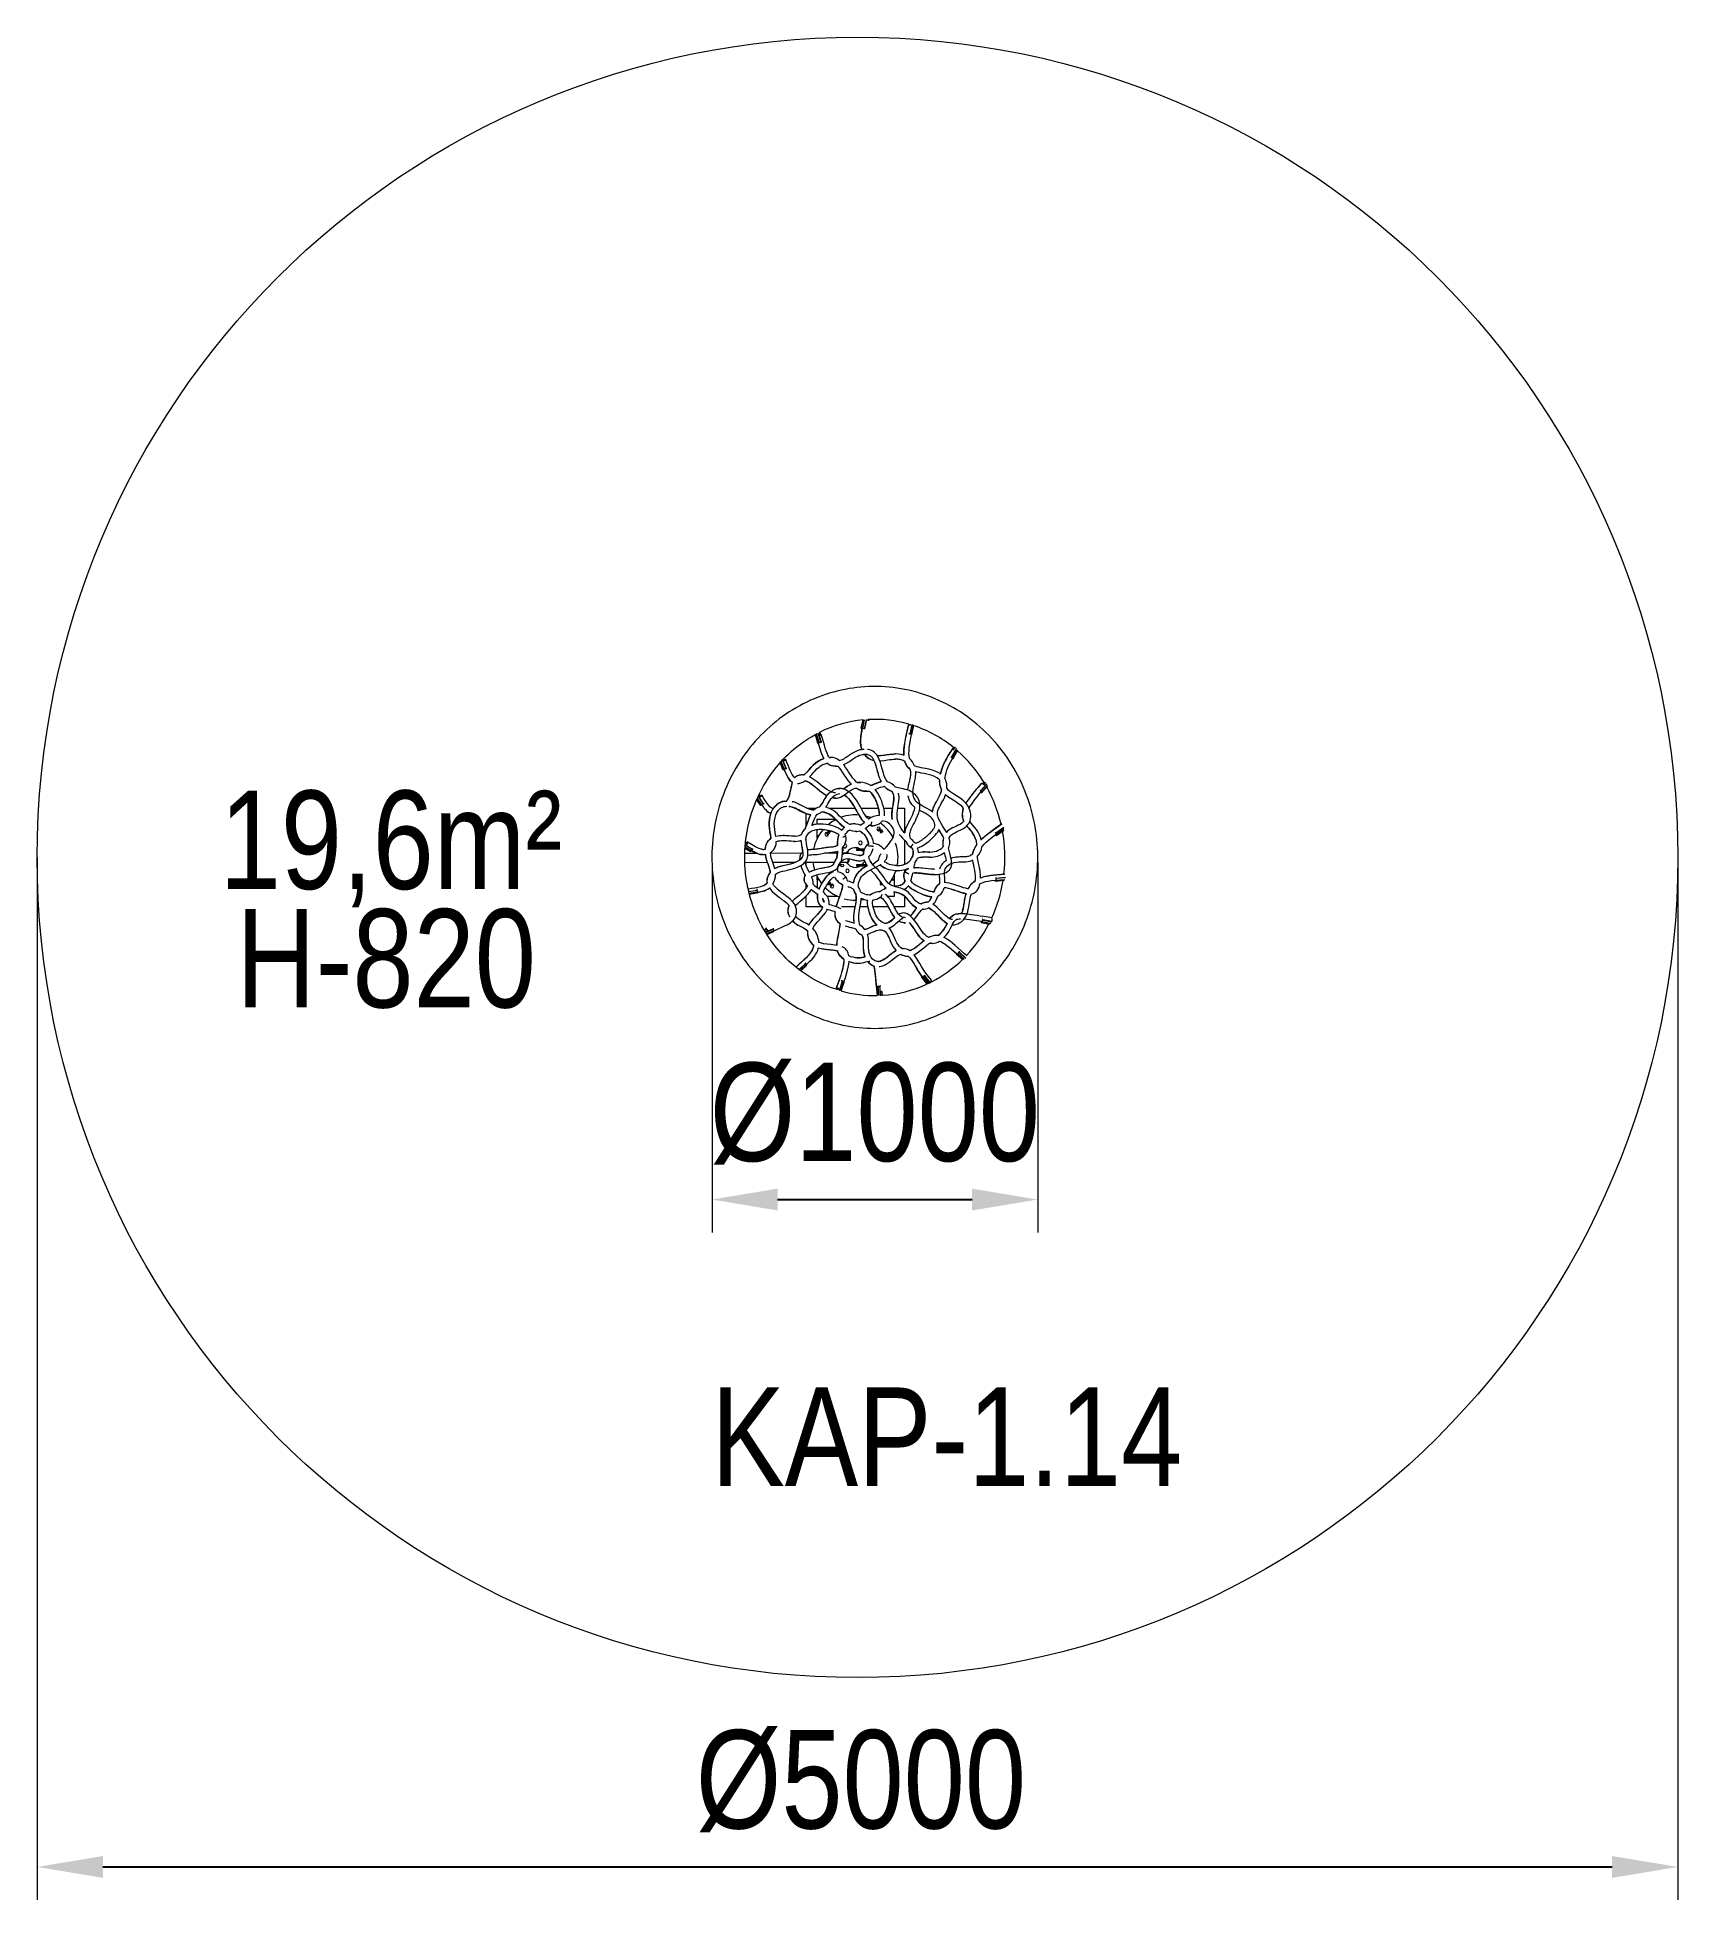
# Model space of a CAD drawing. Header units: millimetres. Extents: x -2254 to 2746, y -2930 to 2748.
import ezdxf

# ---------------------------------------------------------------- set-up
doc = ezdxf.new("R2010")
doc.units = ezdxf.units.MM
for name, color, linetype in [('DIKOM_АРТИКУЛ', 7, 'Continuous'), ('DIKOM_ЗОНА', 80, 'Continuous'), ('DIKOM_ОБЪЕКТ', 7, 'Continuous'), ('DIKOM_РАЗМЕР_ЗОНА', 7, 'Continuous'), ('DIKOM_РАЗМЕР_ОБЪЕКТА', 7, 'Continuous')]:
    doc.layers.add(name, color=color, linetype=linetype)
doc.styles.add('style1', font='arialbd.ttf', dxfattribs={"width": 0.8})
doc.dimstyles.new('1-50', dxfattribs={"dimtxt": 300, "dimasz": 200, "dimexe": 100, "dimexo": 0, "dimgap": 100, "dimtad": 1, "dimtxsty": 'style1', "dimcen": 200, "dimclrd": 7, "dimclre": 7, "dimclrt": 7, "dimadec": 1, "dimazin": 2, "dimtfac": 1, "dimtmove": 0, "dimatfit": 2, "dimfxl": 0, "dimlwd": 25, "dimlwe": 18, "dimarcsym": 0})

msp = doc.modelspace()

# ---------------------------------------------------------------- texts
at = {"layer": 'DIKOM_АРТИКУЛ', "insert": (-198.909, -1368.093), "char_height": 300, "width": 1738.13855, "attachment_point": 1, "style": 'style1'}
msp.add_mtext('{\\fArial|b0|i0|c204|p34;KAР-1.14}', dxfattribs=at)
at = {"layer": 'DIKOM_РАЗМЕР_ОБЪЕКТА', "char_height": 300, "width": 1216.94852, "attachment_point": 1, "style": 'style1'}
for s, insert in [('{\\fArial|b0|i0|c204|p34;19,6m²}', (-1697.553, 451.283)), ('{\\fArial|b0|i0|c204|p34;H-820}', (-1646.856, 90.126))]:
    msp.add_mtext(s, dxfattribs=dict(at, insert=insert))

# ---------------------------------------------------------------- blocks, each defined once
blk = doc.blocks.new('*D0')
at = {"layer": 'Defpoints', "color": 0, "transparency": 16777216}
for p in [(795.5, 231.6), (-197, 225.6), (795.5, -795.3)]:
    blk.add_point(p, dxfattribs=at)
at = {"layer": 'DIKOM_РАЗМЕР_ОБЪЕКТА', "color": 7, "lineweight": 18, "transparency": 16777216}
for p, q in [((795.5, 231.6), (795.5, -895.3)), ((-197, 225.6), (-197, -895.3))]:
    blk.add_line(p, q, dxfattribs=at)
at = {"layer": 'DIKOM_РАЗМЕР_ОБЪЕКТА', "color": 7, "lineweight": 25, "transparency": 16777216}
blk.add_line((3, -795.3), (595.5, -795.3), dxfattribs=at)
at = {"layer": 'DIKOM_РАЗМЕР_ОБЪЕКТА', "color": 7, "transparency": 16777216}
for points in [[(3, -762), (3, -828.7), (-197, -795.3)], [(595.5, -762), (595.5, -828.7), (795.5, -795.3)]]:
    blk.add_solid(points, dxfattribs=at)
at = {"layer": 'DIKOM_РАЗМЕР_ОБЪЕКТА', "color": 7, "transparency": 16777216, "insert": (299.3, -533.8), "char_height": 300, "attachment_point": 5, "style": 'style1'}
blk.add_mtext('{\\fArial|b0|i0|c204|p34;%%C1000}', dxfattribs=at)
blk = doc.blocks.new('*D1')
at = {"layer": 'Defpoints', "color": 0, "transparency": 16777216}
for p in [(-2253.6, 247.5), (2746.4, 247.5), (2746.4, -2829.6)]:
    blk.add_point(p, dxfattribs=at)
at = {"layer": 'DIKOM_РАЗМЕР_ЗОНА', "color": 7, "lineweight": 18, "transparency": 16777216}
for p, q in [((-2253.6, 247.5), (-2253.6, -2929.6)), ((2746.4, 247.5), (2746.4, -2929.6))]:
    blk.add_line(p, q, dxfattribs=at)
at = {"layer": 'DIKOM_РАЗМЕР_ЗОНА', "color": 7, "lineweight": 25, "transparency": 16777216}
blk.add_line((-2053.6, -2829.6), (2546.4, -2829.6), dxfattribs=at)
at = {"layer": 'DIKOM_РАЗМЕР_ЗОНА', "color": 7, "transparency": 16777216}
for points in [[(-2053.6, -2796.3), (-2053.6, -2863), (-2253.6, -2829.6)], [(2546.4, -2796.3), (2546.4, -2863), (2746.4, -2829.6)]]:
    blk.add_solid(points, dxfattribs=at)
at = {"layer": 'DIKOM_РАЗМЕР_ЗОНА', "color": 7, "transparency": 16777216, "insert": (256.8, -2568.1), "char_height": 300, "attachment_point": 5, "style": 'style1'}
blk.add_mtext('{\\fArial|b0|i0|c204|p34;%%C5000}', dxfattribs=at)

# ---------------------------------------------------------------- dimensions: what is measured, and where the dimension line sits
at = {"layer": 'DIKOM_РАЗМЕР_ЗОНА'}
dim = msp.add_linear_dim(base=(2746.358, -2829.645), p1=(-2253.642, 247.542), p2=(2746.358, 247.542), text='{\\fArial|b0|i0|c204|p34;%%C5000}', dimstyle='1-50', dxfattribs=at)
dim.commit()
dim.dimension.update_dxf_attribs({"geometry": '*D1', "text_midpoint": (256.79, -2829.645), "dimtype": 160})
at = {"layer": 'DIKOM_РАЗМЕР_ОБЪЕКТА'}
dim = msp.add_linear_dim(base=(795.491, -795.35), p1=(-196.959, 225.553), p2=(795.491, 231.6), text='{\\fArial|b0|i0|c204|p34;%%C1000}', dimstyle='1-50', dxfattribs=at)
dim.commit()
dim.dimension.update_dxf_attribs({"geometry": '*D0', "text_midpoint": (299.266, -795.35), "dimtype": 160})

# ---------------------------------------------------------------- linework, layer by layer
at = {"layer": 'DIKOM_ЗОНА', "color": 3, "lineweight": 15}
msp.add_circle((246.358, 247.542), 2500, dxfattribs=at)
at = {"layer": 'DIKOM_ОБЪЕКТ', "color": 7, "linetype": 'Continuous', "lineweight": 15}
for p, q in [((134.881, 599.121), (126.73, 626.683)), ((127.327, 626.988), (135.507, 599.327)), ((133.576, 620.497), (131.112, 628.831)), ((133.878, 620.631), (131.409, 628.979)), ((134.412, 621.184), (132.017, 629.282)), ((262.603, 666.675), (257.28, 641.246)), ((262.89, 666.7), (257.591, 641.385)), ((257.873, 641.36), (263.183, 666.726)), ((267.04, 667.298), (261.517, 640.913)), ((262.133, 640.808), (267.701, 667.405)), ((273.483, 668.151), (267.531, 639.716)), ((268.171, 639.567), (274.165, 668.201)), ((277.972, 666.231), (278.384, 668.195)), ((278.298, 666.146), (278.723, 668.18)), ((278.912, 665.987), (279.334, 668.003)), ((402.896, 653.781), (402.125, 650.522)), ((403.2, 653.868), (402.406, 650.511)), ((402.68, 650.477), (403.474, 653.833)), ((406.283, 649.852), (407.17, 653.602)), ((406.387, 623.674), (413.201, 652.469)), ((406.891, 649.712), (407.795, 653.532)), ((413.831, 652.275), (407.023, 623.506)), ((410.983, 622.274), (417.663, 650.5)), ((411.294, 622.171), (417.962, 650.348)), ((411.865, 621.744), (418.446, 649.552)), ((117.457, 621.733), (124.778, 596.978)), ((117.696, 621.86), (125.109, 596.79)), ((125.382, 596.833), (117.942, 621.992)), ((128.982, 597.465), (121.212, 623.738)), ((129.588, 597.611), (121.773, 624.037)), ((532.803, 552.642), (547.932, 579.769)), ((548.453, 579.339), (533.368, 552.291)), ((538.959, 583.918), (535.906, 578.444)), ((538.58, 583.62), (536.053, 579.089)), ((536.808, 549.717), (551.392, 575.866)), ((536.836, 579.575), (539.21, 583.832)), ((537.089, 580.028), (536.976, 580.037)), ((537.076, 549.501), (551.615, 575.57)), ((537.449, 548.57), (551.712, 574.144)), ((538.418, 573.971), (543.221, 582.584)), ((538.496, 575.369), (542.658, 582.831)), ((10.308, 535.998), (18.53, 515.852)), ((10.478, 536.192), (18.875, 515.616)), ((19.15, 515.666), (10.679, 536.422)), ((13.334, 539.4), (22.678, 516.502)), ((23.268, 516.696), (13.798, 539.901)), ((17.919, 544.352), (28.387, 518.702)), ((28.989, 518.975), (18.414, 544.887)), ((23.433, 543.683), (21.581, 548.222)), ((23.729, 543.866), (21.842, 548.49)), ((24.213, 544.51), (22.369, 549.029)), ((160.217, 552.041), (164.008, 552.162)), ((163.6, 552.18), (162.791, 552.124)), ((179.248, 525.257), (180.129, 525.206)), ((180.129, 525.206), (180.577, 525.232)), ((308.078, 557.529), (306.485, 557.573)), ((315.765, 557.993), (308.078, 557.529)), ((360.99, 562.866), (359.848, 562.831)), ((361.059, 546.866), (362.185, 546.841)), ((537.079, 549.479), (537.043, 549.468)), ((192.369, 457.965), (187.997, 457.666)), ((253.647, 476.445), (253.161, 476.471)), ((329.137, 463.402), (326.906, 463.448)), ((327.214, 463.483), (327.758, 463.546)), ((327.758, 463.546), (329.137, 463.401)), ((640.318, 471.867), (621.687, 451.007)), ((622.164, 450.532), (640.678, 471.262)), ((642.369, 466.545), (624.96, 447.052)), ((625.175, 446.757), (642.486, 466.139)), ((625.336, 445.545), (642.135, 464.353)), ((632.528, 477.67), (627.88, 472.466)), ((633.012, 478.088), (627.948, 472.418)), ((633.228, 477.964), (628.149, 472.277)), ((636.264, 476.404), (630.798, 470.285)), ((636.728, 476.028), (631.257, 469.902)), ((-61.238, 423.234), (-50.083, 406.71)), ((-61.169, 423.398), (-49.684, 406.386)), ((-49.422, 406.461), (-61.049, 423.683)), ((-59.407, 427.396), (-46.101, 407.685)), ((-45.56, 407.97), (-59.112, 428.045)), ((-56.458, 433.897), (-40.94, 410.912)), ((-40.406, 411.313), (-56.134, 434.61)), ((-49.539, 432.535), (-53.976, 439.107)), ((-49.277, 432.787), (-53.795, 439.479)), ((-48.917, 433.693), (-53.388, 440.316)), ((274.092, 449.086), (274.755, 449.055)), ((623.922, 447.077), (623.464, 446.564)), ((624.901, 445.178), (625.009, 445.298)), ((89.813, 343.533), (89.813, 380.988)), ((92.251, 397.228), (120.08, 397.228)), ((110.518, 392.562), (110.034, 392.608)), ((110.887, 392.593), (110.518, 392.562)), ((123.325, 348.805), (123.327, 363.742)), ((123.327, 363.742), (179.2, 363.735)), ((133.255, 349.379), (132.291, 349.421)), ((137.65, 385.919), (135.901, 385.936)), ((138.086, 385.914), (137.65, 385.919)), ((137.693, 386.02), (138.072, 385.986)), ((159.615, 397.228), (239.339, 397.228)), ((238.785, 349.407), (234.724, 349.728)), ((257.607, 397.228), (309.857, 397.228)), ((281.89, 345.659), (284.317, 345.034)), ((291.416, 344.136), (291.655, 344.124)), ((326.26, 397.228), (352.731, 397.228)), ((368.932, 397.228), (389.813, 397.228)), ((389.813, 397.228), (389.813, 322.61)), ((691.379, 341.128), (691.538, 340.925)), ((-73.647, 272.395), (-95.798, 285.161)), ((-95.732, 285.911), (-73.333, 273.002)), ((-90.571, 288.305), (-95.28, 291.018)), ((-90.463, 288.691), (-95.242, 291.446)), ((-90.988, 290.486), (-95.113, 292.864)), ((-91.312, 290.709), (-95.109, 292.898)), ((20.618, 313.922), (18.723, 313.856)), ((20.417, 313.864), (23.843, 313.88)), ((52.766, 296.49), (54.96, 296.436)), ((55.075, 296.501), (54.863, 296.5)), ((56.722, 312.471), (54.9, 312.436)), ((56.33, 296.508), (55.075, 296.501)), ((89.813, 297.42), (89.813, 310.247)), ((123.32, 304.929), (123.321, 313.742)), ((123.321, 313.742), (123.323, 332.738)), ((123.321, 313.742), (128.117, 313.742)), ((128.117, 313.742), (123.321, 313.742)), ((132.354, 333.421), (132.714, 333.409)), ((155.218, 326.486), (157.7, 327.05)), ((158.178, 324.943), (155.696, 324.379)), ((157.764, 327.064), (157.7, 327.05)), ((158.43, 328.21), (157.955, 330.304)), ((158.178, 324.943), (158.242, 324.958)), ((158.43, 328.21), (158.445, 328.145)), ((159.324, 324.277), (159.338, 324.213)), ((159.902, 321.73), (159.338, 324.213)), ((160.292, 329.767), (160.537, 328.688)), ((160.551, 328.624), (160.537, 328.688)), ((161.445, 324.691), (161.43, 324.755)), ((161.445, 324.691), (162.008, 322.209)), ((161.697, 327.957), (161.633, 327.943)), ((161.697, 327.957), (164.179, 328.521)), ((162.111, 325.836), (162.175, 325.851)), ((164.658, 326.415), (162.175, 325.851)), ((240.976, 326.909), (241.879, 326.84)), ((241.879, 326.84), (242.712, 326.777)), ((244.111, 326.928), (241.901, 326.914)), ((242.712, 326.777), (244.134, 326.857)), ((316.745, 326.755), (314.34, 327.588)), ((315.047, 329.629), (317.453, 328.796)), ((316.51, 323.116), (317.344, 325.521)), ((316.745, 326.755), (316.807, 326.733)), ((317.365, 325.584), (317.344, 325.521)), ((317.515, 328.774), (317.453, 328.796)), ((319.384, 324.814), (318.551, 322.409)), ((318.686, 329.394), (318.664, 329.332)), ((318.686, 329.394), (319.52, 331.799)), ((319.384, 324.814), (319.406, 324.876)), ((320.556, 325.434), (320.618, 325.412)), ((323.023, 324.579), (320.618, 325.412)), ((320.705, 328.624), (320.727, 328.687)), ((321.56, 331.092), (320.727, 328.687)), ((321.325, 327.453), (321.263, 327.475)), ((321.325, 327.453), (323.73, 326.62)), ((351.525, 313.715), (356.283, 313.714)), ((351.525, 313.715), (356.283, 313.714)), ((389.813, 300.36), (389.813, 226.837)), ((421.296, 291.527), (421.098, 291.505)), ((692.188, 338.783), (667.969, 321.232)), ((668.34, 320.662), (692.341, 338.055)), ((669.285, 316.278), (668.756, 315.895)), ((669.877, 314.222), (670.249, 314.491)), ((670.273, 314.509), (690.724, 329.329)), ((692.445, 332.485), (670.36, 316.48)), ((670.365, 314.614), (691.42, 329.872)), ((670.508, 316.12), (692.421, 332)), ((-59.123, 259.55), (-97.387, 259.393)), ((-97.237, 232.293), (-28.78, 232.574)), ((-96.526, 275.121), (-79.892, 265.534)), ((-79.695, 265.664), (-96.511, 275.357)), ((-77.041, 267.514), (-96.307, 278.618)), ((-76.655, 267.944), (-96.268, 279.248)), ((-42.21, 272.029), (-45.289, 272.359)), ((-42.993, 256.086), (-42.17, 256.029)), ((75.206, 260.102), (-18.887, 259.715)), ((-11.806, 232.644), (58.447, 232.933)), ((87.148, 233.051), (175.399, 233.413)), ((89.813, 224.149), (89.813, 233.062)), ((184.517, 260.551), (145.588, 260.391)), ((195.693, 233.497), (214.387, 233.574)), ((214.276, 260.673), (200.637, 260.617)), ((214.692, 259.758), (214.304, 259.729)), ((215.358, 259.719), (214.692, 259.758)), ((243.131, 272.242), (243.619, 272.244)), ((243.131, 272.242), (243.143, 269.242)), ((243.143, 269.242), (243.631, 269.244)), ((251.001, 272.274), (243.619, 272.244)), ((243.619, 272.244), (243.631, 269.244)), ((243.631, 269.244), (251.013, 269.274)), ((251.001, 272.274), (252.609, 272.281)), ((251.001, 272.274), (251.013, 269.274)), ((251.013, 269.274), (252.622, 269.281)), ((267.396, 272.342), (252.609, 272.281)), ((252.609, 272.281), (252.622, 269.281)), ((252.622, 269.281), (266.456, 269.338)), ((411.873, 277.022), (412.133, 276.93)), ((466.422, 263.845), (465.21, 263.827)), ((123.305, 178.742), (123.302, 156.26)), ((123.305, 178.742), (123.306, 189.555)), ((129.316, 178.741), (123.305, 178.742)), ((129.316, 178.741), (123.305, 178.742)), ((158.945, 171.776), (160.355, 169.657)), ((161.699, 169.387), (163.818, 170.797)), ((243.324, 225.243), (243.812, 225.245)), ((243.324, 225.243), (243.336, 222.243)), ((243.336, 222.243), (243.824, 222.245)), ((251.194, 225.275), (243.812, 225.245)), ((243.812, 225.245), (243.824, 222.245)), ((243.824, 222.245), (251.207, 222.275)), ((251.194, 225.275), (252.803, 225.281)), ((251.194, 225.275), (251.207, 222.275)), ((251.207, 222.275), (252.815, 222.281)), ((273.308, 225.366), (252.803, 225.281)), ((252.803, 225.281), (252.815, 222.281)), ((252.815, 222.281), (274.238, 222.37)), ((315.97, 170.914), (318.281, 169.846)), ((350.294, 178.715), (358.305, 178.714)), ((358.305, 178.714), (350.294, 178.715)), ((358.305, 178.714), (358.303, 159.415)), ((358.307, 193.756), (358.305, 178.714)), ((365.506, 207.143), (367.172, 207.114)), ((389.813, 210.117), (389.813, 202.924)), ((389.813, 179.246), (389.813, 172.668)), ((401.134, 214.344), (400.819, 212.625)), ((401.265, 212.836), (401.577, 214.536)), ((479.578, 195.443), (480.21, 195.425)), ((481.186, 211.457), (480.143, 211.424)), ((666.992, 175.543), (692.881, 177.853)), ((667.094, 175.692), (693.02, 178.006)), ((668.688, 177.83), (695.467, 180.219)), ((668.749, 178.28), (695.669, 180.682)), ((668.99, 184.023), (697.541, 186.571)), ((697.444, 185.869), (669.045, 183.334)), ((-85.041, 143.429), (-59.035, 147.674)), ((-58.934, 146.991), (-84.871, 142.757)), ((-58.901, 141.978), (-83.656, 137.936)), ((-83.543, 137.489), (-58.959, 141.503)), ((-58.994, 141.494), (-83.542, 137.486)), ((-60.388, 139.412), (-83.093, 135.705)), ((-83.061, 135.577), (-60.477, 139.264)), ((89.813, 154.104), (89.813, 165.018)), ((89.813, 97.228), (89.813, 129.826)), ((123.3, 136.317), (123.299, 128.742)), ((124.156, 128.742), (123.299, 128.742)), ((186.341, 128.735), (154.104, 128.738)), ((156.168, 165.706), (158.287, 167.116)), ((159.483, 165.318), (157.364, 163.908)), ((158.557, 168.46), (157.605, 169.89)), ((158.342, 167.153), (158.287, 167.116)), ((158.557, 168.46), (158.593, 168.405)), ((159.483, 165.318), (159.538, 165.355)), ((160.391, 169.602), (160.355, 169.657)), ((160.791, 165.103), (160.828, 165.048)), ((162.238, 162.929), (160.828, 165.048)), ((161.699, 169.387), (161.644, 169.351)), ((162.626, 166.245), (162.589, 166.3)), ((162.626, 166.245), (164.036, 164.126)), ((162.841, 167.552), (162.896, 167.589)), ((165.015, 168.999), (162.896, 167.589)), ((233.886, 150.397), (234.126, 150.203)), ((282.435, 133.035), (285.737, 133.006)), ((285.386, 132.953), (284.582, 132.935)), ((310.297, 142.387), (309.684, 142.345)), ((312.629, 142.221), (310.297, 142.387)), ((317.376, 167.885), (315.065, 168.953)), ((315.608, 125.658), (315.352, 125.712)), ((316.782, 164.288), (317.849, 166.599)), ((317.376, 167.885), (317.435, 167.858)), ((317.877, 166.659), (317.849, 166.599)), ((318.341, 169.819), (318.281, 169.846)), ((319.81, 165.693), (318.742, 163.382)), ((319.81, 165.693), (319.838, 165.753)), ((321.037, 166.194), (321.097, 166.166)), ((322.291, 165.615), (321.097, 166.166)), ((358.299, 128.714), (338.256, 128.717)), ((358.301, 142.572), (358.299, 128.714)), ((389.813, 150.75), (389.813, 148.804)), ((389.813, 129.505), (389.813, 97.228)), ((478.176, 142.893), (476.895, 142.777)), ((510.051, 154.747), (511.877, 154.869)), ((511.849, 154.824), (510.621, 154.785)), ((137.117, 97.228), (89.813, 97.228)), ((238.27, 97.228), (197.704, 97.228)), ((277.656, 97.228), (254.563, 97.228)), ((340.131, 97.228), (294.001, 97.228)), ((389.813, 97.228), (358.239, 97.228)), ((446.274, 89.567), (444.894, 89.508)), ((456.658, 111.087), (456.085, 111.048)), ((626.421, 62.921), (626.649, 62.868)), ((656.319, 52.166), (628.183, 57.245)), ((656.745, 57.103), (657.599, 56.949)), ((657.639, 57.405), (656.776, 57.56)), ((-32.462, 29.381), (-38.462, 26.869)), ((-32.283, 29.243), (-38.361, 26.698)), ((-29.849, 27.298), (-36.952, 24.324)), ((-29.513, 26.845), (-36.67, 23.848)), ((-9.418, 29.512), (-33.938, 19.244)), ((-33.584, 18.648), (-9.175, 28.869)), ((-33.36, 30.814), (-33.554, 30.731)), ((-31.448, 31.621), (-33.079, 30.932)), ((-8.104, 24.154), (-31.017, 14.56)), ((-30.787, 14.194), (-8.06, 23.711)), ((-30.035, 13.001), (-8.578, 21.985)), ((-29.956, 12.874), (-9.106, 21.604)), ((315.237, 26.463), (315.779, 26.518)), ((486.127, 9.94), (484.33, 9.843)), ((535.22, 42.163), (536.362, 42.131)), ((622.653, 51.075), (622.656, 51.074)), ((624.139, 48.857), (648.909, 44.385)), ((624.283, 49.004), (649.104, 44.524)), ((626.318, 51.081), (652.134, 46.421)), ((626.56, 51.564), (652.592, 46.865)), ((628.073, 56.564), (656, 51.523)), ((382.133, -30.466), (381.83, -30.509)), ((400.07, -53.556), (400.992, -53.471)), ((547.681, -46.854), (547.763, -46.927)), ((547.918, -47.065), (567.031, -64.105)), ((548.149, -47.237), (567.401, -64.403)), ((567.652, -64.31), (548.385, -47.133)), ((551.37, -45.522), (571.072, -63.089)), ((571.626, -62.795), (551.833, -45.148)), ((555.639, -41.274), (576.113, -59.528)), ((576.592, -59.05), (556.062, -40.746)), ((63.235, -90.756), (63.549, -90.465)), ((64.011, -90.839), (63.708, -91.119)), ((68.076, -94.472), (88.201, -75.856)), ((88.633, -76.376), (68.619, -94.889)), ((91.1, -80.191), (72.244, -97.633)), ((72.56, -97.861), (91.279, -80.546)), ((73.383, -98.458), (91.324, -81.862)), ((246.666, -74.861), (247.557, -74.913)), ((247.483, -58.914), (246.957, -58.878)), ((309.144, -69.646), (308.331, -69.736)), ((467.7, -136.327), (449.819, -112.982)), ((450.329, -112.548), (468.315, -136.03)), ((182.638, -151.209), (181.559, -154.48)), ((182.986, -150.967), (181.801, -154.559)), ((183.253, -151.02), (182.058, -154.643)), ((185.482, -155.798), (186.804, -151.792)), ((187.399, -151.973), (186.071, -155.997)), ((191.29, -157.74), (200.552, -129.668)), ((201.171, -129.896), (191.921, -157.931)), ((205.007, -131.567), (195.958, -158.992)), ((196.289, -159.076), (205.315, -131.72)), ((196.944, -159.218), (205.839, -132.259)), ((302.966, -145.318), (305.987, -173.466)), ((303.273, -145.389), (306.285, -173.464)), ((303.551, -145.372), (306.565, -173.462)), ((307.229, -145.13), (310.298, -173.737)), ((307.853, -145.075), (310.934, -173.787)), ((313.333, -144.504), (316.494, -173.958)), ((317.151, -173.933), (313.985, -144.426)), ((320.025, -162.201), (321.225, -173.386)), ((321.553, -173.323), (320.066, -159.458)), ((440.931, -117.54), (457.263, -138.864)), ((441.36, -117.896), (457.551, -139.035)), ((441.604, -117.804), (457.82, -138.976)), ((461.614, -138.362), (444.852, -116.478)), ((445.376, -116.17), (462.256, -138.208)), ((469.286, -130.154), (471.901, -133.568)), ((472.176, -133.328), (469.538, -129.885)), ((472.505, -132.366), (470.124, -129.258)), ((322.135, -172.985), (321.979, -171.532))]:
    msp.add_line(p, q, dxfattribs=at)
at = {"layer": 'DIKOM_ОБЪЕКТ', "color": 7, "linetype": 'Continuous', "lineweight": 15, "flags": 128}
for points in [[(445.002, 745.445), (438.491, 747.495), (426.707, 750.948), (414.847, 754.095), (402.917, 756.935), (390.924, 759.466), (378.876, 761.686), (366.78, 763.594), (354.644, 765.189), (342.475, 766.47), (330.279, 767.436), (318.065, 768.087), (305.84, 768.422), (293.611, 768.441), (281.386, 768.145), (269.171, 767.533), (256.975, 766.605), (244.805, 765.363), (232.668, 763.807), (220.571, 761.938), (208.521, 759.757), (196.527, 757.265), (184.594, 754.464), (172.731, 751.356), (160.944, 747.942), (149.241, 744.225), (137.629, 740.206), (126.114, 735.888), (114.704, 731.274), (103.405, 726.367), (92.225, 721.168), (81.17, 715.683), (70.246, 709.912), (59.461, 703.861), (48.821, 697.533), (38.333, 690.932), (28.002, 684.061), (17.836, 676.924), (7.84, 669.527), (-1.98, 661.873), (-11.617, 653.966), (-21.066, 645.813), (-30.321, 637.417), (-39.376, 628.784), (-48.226, 619.919), (-56.866, 610.828), (-65.289, 601.515), (-73.491, 591.986), (-81.468, 582.248), (-89.213, 572.306), (-96.723, 562.166), (-103.992, 551.834), (-111.016, 541.317), (-117.792, 530.62), (-124.314, 519.752), (-130.579, 508.717), (-136.583, 497.523), (-142.322, 486.176), (-147.792, 474.684), (-152.992, 463.054), (-157.916, 451.292), (-162.562, 439.405), (-166.928, 427.402), (-171.01, 415.288), (-174.807, 403.073), (-178.315, 390.762), (-181.533, 378.364), (-184.458, 365.886), (-187.09, 353.336), (-189.425, 340.721), (-191.464, 328.049), (-193.204, 315.327), (-194.644, 302.565), (-195.784, 289.768), (-196.623, 276.946), (-197.16, 264.105), (-197.395, 251.254), (-197.328, 238.401), (-196.959, 225.553), (-196.288, 212.718), (-195.315, 199.905), (-194.042, 187.12), (-192.468, 174.372), (-190.595, 161.668), (-188.424, 149.016), (-185.957, 136.424), (-183.194, 123.9), (-180.137, 111.451), (-176.789, 99.085), (-173.151, 86.809), (-169.226, 74.631), (-165.015, 62.559), (-160.522, 50.599), (-155.75, 38.758), (-150.7, 27.045), (-145.377, 15.467), (-139.783, 4.029), (-133.922, -7.26), (-127.798, -18.394), (-121.414, -29.365), (-114.774, -40.168), (-107.882, -50.796), (-100.743, -61.242), (-93.36, -71.5), (-85.739, -81.563), (-77.884, -91.426), (-69.8, -101.083), (-61.492, -110.527), (-52.965, -119.753), (-44.223, -128.755), (-35.273, -137.528), (-26.121, -146.066), (-16.77, -154.365), (-7.229, -162.418), (2.499, -170.223), (12.407, -177.773), (22.488, -185.064), (32.737, -192.091), (43.148, -198.852), (53.713, -205.34), (64.427, -211.554), (75.283, -217.488), (86.274, -223.139), (97.394, -228.504), (108.636, -233.58), (119.993, -238.363), (131.459, -242.851), (143.025, -247.041), (154.686, -250.931), (166.433, -254.519), (178.261, -257.801), (190.161, -260.777), (202.127, -263.444), (214.152, -265.801), (226.227, -267.847), (238.347, -269.58), (250.502, -270.999), (262.687, -272.104), (274.894, -272.894), (287.115, -273.369), (299.343, -273.527), (311.571, -273.37), (323.791, -272.897), (335.996, -272.109), (348.179, -271.005), (360.332, -269.587), (372.447, -267.856), (384.519, -265.812), (396.538, -263.457), (408.499, -260.793), (420.394, -257.82), (432.215, -254.54), (443.956, -250.957), (455.609, -247.07), (467.168, -242.884), (478.625, -238.401), (489.974, -233.622), (501.207, -228.552), (512.318, -223.192), (523.3, -217.547), (534.147, -211.619), (544.852, -205.413), (555.408, -198.931), (565.809, -192.179), (576.048, -185.159), (586.12, -177.876), (596.018, -170.334), (605.737, -162.539), (615.27, -154.494), (624.611, -146.204), (633.755, -137.675), (642.696, -128.912), (651.429, -119.919), (659.948, -110.703), (668.249, -101.269), (676.325, -91.623), (684.173, -81.77), (691.787, -71.716), (699.163, -61.468), (706.296, -51.032), (713.182, -40.414), (719.816, -29.62), (726.195, -18.658), (732.314, -7.533), (738.17, 3.747), (743.76, 15.176), (749.079, 26.746), (754.125, 38.451), (758.894, 50.284), (763.384, 62.236), (767.592, 74.302), (771.515, 86.474), (775.15, 98.743), (778.496, 111.104), (781.551, 123.547), (784.312, 136.067), (786.778, 148.654), (788.948, 161.302), (790.82, 174.003), (792.392, 186.748), (793.665, 199.531), (794.636, 212.342), (795.306, 225.176), (795.675, 238.023), (795.741, 250.876), (795.505, 263.728), (794.967, 276.569), (794.127, 289.393), (792.986, 302.192), (791.545, 314.957), (789.804, 327.681), (787.764, 340.357), (785.427, 352.976), (782.794, 365.531), (779.867, 378.014), (776.647, 390.418), (773.137, 402.734), (769.338, 414.956), (765.253, 427.076), (760.884, 439.087), (756.234, 450.981), (751.306, 462.751), (746.103, 474.39), (740.628, 485.89), (734.885, 497.246), (728.876, 508.449), (722.606, 519.493), (716.079, 530.371), (709.297, 541.077), (702.267, 551.604), (694.991, 561.945), (687.475, 572.095), (679.722, 582.047), (671.739, 591.795), (663.528, 601.334), (655.097, 610.657), (646.449, 619.758), (637.591, 628.633), (628.527, 637.275), (619.263, 645.68), (609.805, 653.842), (600.158, 661.757), (590.329, 669.42), (580.324, 676.826), (570.148, 683.97), (559.808, 690.849), (549.31, 697.458), (538.661, 703.793), (527.867, 709.85), (516.934, 715.627), (505.87, 721.118), (494.681, 726.322), (483.374, 731.235), (471.955, 735.853), (460.433, 740.175), (448.813, 744.198), (445.002, 745.445)], [(184.709, -155.507), (177.811, -153.259), (167.52, -149.575), (157.329, -145.593), (147.245, -141.318), (137.275, -136.751), (127.427, -131.897), (117.709, -126.758), (108.127, -121.34), (98.689, -115.647), (89.402, -109.681), (80.273, -103.449), (71.309, -96.955), (62.515, -90.203), (53.9, -83.2), (45.469, -75.949), (37.228, -68.457), (29.183, -60.73), (21.341, -52.773), (13.707, -44.591), (6.288, -36.192), (-0.913, -27.582), (-7.888, -18.767), (-14.634, -9.753), (-21.145, -0.547), (-27.416, 8.843), (-33.443, 18.411), (-39.222, 28.149), (-44.747, 38.051), (-50.015, 48.109), (-55.022, 58.315), (-59.764, 68.662), (-64.238, 79.142), (-68.441, 89.748), (-72.369, 100.471), (-76.019, 111.303), (-79.39, 122.237), (-82.477, 133.263), (-85.28, 144.375), (-87.795, 155.564), (-90.022, 166.82), (-91.957, 178.137), (-93.601, 189.505), (-94.952, 200.916), (-96.008, 212.362), (-96.77, 223.834), (-97.236, 235.323), (-97.406, 246.821), (-97.28, 258.32), (-96.858, 269.81), (-96.141, 281.283), (-95.128, 292.731), (-93.822, 304.145), (-92.222, 315.516), (-90.33, 326.837), (-88.148, 338.098), (-85.676, 349.292), (-82.918, 360.409), (-79.874, 371.442), (-76.548, 382.383), (-72.941, 393.223), (-69.057, 403.955), (-64.898, 414.569), (-60.467, 425.059), (-55.768, 435.417), (-50.804, 445.635), (-45.58, 455.704), (-40.097, 465.619), (-34.362, 475.372), (-28.378, 484.954), (-22.149, 494.36), (-15.68, 503.581), (-8.976, 512.612), (-2.042, 521.446), (5.117, 530.075), (12.496, 538.494), (20.089, 546.697), (27.891, 554.676), (35.896, 562.427), (44.098, 569.943), (52.492, 577.218), (61.07, 584.248), (69.826, 591.027), (78.755, 597.55), (87.849, 603.812), (97.102, 609.808), (106.507, 615.534), (116.056, 620.985), (123.302, 624.854)], [(260.135, 640.908), (258.074, 629.283), (256.43, 617.638), (255.494, 606.597), (255.398, 597.851), (256.046, 589.569), (257.504, 581.872), (259.097, 576.901)], [(257.641, 641.359), (257.456, 641.344), (257.335, 641.313), (257.291, 641.219), (257.495, 641.07), (257.665, 640.989), (257.886, 640.898)], [(257.873, 641.36), (257.739, 641.381), (257.643, 641.391), (257.595, 641.389), (257.603, 641.374), (257.641, 641.359)], [(257.886, 640.898), (257.853, 640.893), (257.878, 640.875), (257.958, 640.848), (258.078, 640.815), (258.175, 640.792)], [(260.053, 640.45), (259.774, 640.537), (259.201, 640.797), (259.269, 640.936), (259.506, 640.951)], [(275.865, 666.746), (276.897, 666.51), (279.045, 665.952), (280.568, 665.478), (281.297, 665.143), (281.25, 665.093)], [(401.657, 650.402), (397.893, 635.43), (394.637, 621.333), (391.935, 608.106), (389.824, 595.75), (388.332, 584.268), (387.575, 575.374), (387.268, 567.106), (387.41, 559.481), (387.441, 559.106)], [(387.864, 558.945), (387.834, 559.294), (387.679, 566.73), (388.061, 576.485), (388.943, 586.081), (390.202, 595.544), (393.526, 614.158), (397.579, 632.454), (402.086, 650.524)], [(402.086, 650.524), (401.663, 650.429), (401.703, 650.391)], [(124.792, 596.982), (124.863, 596.879), (124.981, 596.848), (125.15, 596.832)], [(126.583, 596.974), (127.729, 593.124), (130.907, 582.457), (133.973, 572.626), (137.054, 563.65), (140.267, 555.557), (143.611, 548.609)], [(135.339, 621.812), (135.775, 621.672), (135.351, 621.262), (134.115, 620.626), (132.207, 619.837), (131.797, 619.682)], [(134.267, 621.676), (135.032, 621.797), (135.339, 621.812)], [(160.342, 551.854), (158.992, 553.871), (156.301, 558.945), (153.623, 565.107), (150.955, 572.304), (148.265, 580.462), (145.488, 589.527), (142.542, 599.45), (139.338, 610.182), (135.775, 621.677)], [(337.293, 478.243), (336.317, 479.531), (333.394, 484.33), (329.914, 491.538), (326.878, 499.531), (324.191, 508.222), (321.646, 517.578), (318.959, 527.462), (316.057, 536.93), (312.819, 545.618), (309.098, 553.428), (304.821, 560.212), (301.263, 564.519), (297.492, 568.066), (293.489, 570.94), (288.905, 573.393), (283.798, 575.333), (278.236, 576.691), (276.402, 576.967)], [(404.756, 549.14), (404.48, 550.338), (403.638, 556.695), (403.269, 564.229), (403.459, 572.893), (404.248, 582.64), (405.653, 593.423), (407.669, 605.211), (410.279, 617.98), (411.213, 622.022)], [(410.768, 621.668), (410.998, 621.65), (411.27, 621.637)], [(411.299, 622.167), (411.293, 622.156), (411.269, 622.154)], [(411.502, 621.638), (411.808, 621.688), (411.857, 621.793), (411.68, 621.947), (411.269, 622.154)], [(411.502, 621.638), (411.548, 621.614), (411.54, 621.602), (411.478, 621.604), (411.365, 621.62), (411.27, 621.637)], [(536.215, 579.38), (529.452, 568.895), (522.979, 558.364), (517.132, 548.178), (511.972, 538.303), (507.567, 528.728), (503.964, 519.491), (501.166, 510.68), (499.108, 502.411), (499.016, 501.92)], [(542.658, 582.831), (542.075, 583.073), (541.729, 583.209)], [(18.848, 515.682), (18.601, 515.742), (18.553, 515.862)], [(19.15, 515.666), (19.021, 515.627), (18.928, 515.608), (18.897, 515.606), (18.878, 515.618)], [(21.648, 542.643), (23.417, 543.43), (25.422, 544.447), (26.826, 545.308), (27.469, 545.914), (27.28, 546.197), (27.052, 546.214)], [(22.328, 516.393), (26.26, 507.194), (30.494, 498.174), (34.908, 490.155), (37.89, 485.682), (41.148, 481.678), (44.744, 478.253), (47.622, 476.272)], [(47.935, 476.208), (45.692, 477.684), (42.633, 480.407), (39.251, 484.28), (36.436, 488.257), (34.002, 492.26), (29.063, 501.872), (24.787, 511.447), (22.68, 516.492)], [(55.25, 490.369), (54.305, 491.084), (52.233, 493.234), (49.951, 496.269), (47.188, 500.774), (44.308, 506.286), (41.315, 512.701), (38.179, 519.94), (34.862, 527.939), (31.318, 536.655), (27.499, 546.05)], [(143.611, 548.609), (141.508, 547.964), (133.947, 544.771), (126.378, 540.616), (119.018, 535.451), (112.328, 529.606), (106.274, 523.424), (98.859, 515.129), (91.745, 507.256), (84.485, 500.218), (82.271, 498.455)], [(82.613, 498.569), (84.519, 500.032), (91.245, 506.434), (97.787, 513.573), (104.486, 521.143), (111.72, 528.754), (118.414, 534.779), (125.808, 540.15), (133.698, 544.597), (139.886, 547.327), (144.002, 548.735)], [(99.898, 492.75), (100.085, 492.919), (106.991, 500.202), (112.048, 505.909), (117.203, 511.686), (122.807, 517.498), (129.076, 523.027), (133.747, 526.374), (138.927, 529.402), (144.588, 532.035), (150.667, 534.159), (154.063, 534.93)], [(180.577, 525.232), (185.979, 525.551), (186.979, 525.714)], [(227.659, 470.674), (224.541, 473.904), (217.829, 482.243), (211.794, 490.806), (206.159, 499.372), (200.677, 507.758), (195.121, 515.746), (191.518, 520.403), (187.761, 524.685), (186.801, 525.603)], [(203.515, 530.19), (204.756, 530.66), (213.288, 535.045), (221.62, 540.378), (229.872, 546.143), (236.099, 550.324), (241.991, 553.856), (247.486, 556.66), (252.565, 558.755), (257.2, 560.2), (261.363, 561.087), (265.054, 561.535), (268.25, 561.667)], [(245.614, 475.656), (243.501, 477.258), (237.828, 482.718), (232.637, 488.79), (227.824, 495.244), (223.278, 501.898), (218.877, 508.628), (214.505, 515.333), (210.048, 521.911), (205.394, 528.251), (203.635, 530.362)], [(296.484, 542.752), (298.367, 538.696), (301.049, 531.356), (303.452, 523.498), (305.716, 515.225), (308.04, 506.564), (310.681, 497.575), (313.676, 489.011), (317.243, 480.756), (318.53, 478.402)], [(314.202, 541.905), (317.826, 542.131), (327.549, 543.464), (337.408, 544.945), (344.7, 545.882), (351.076, 546.484), (356.521, 546.782), (361.059, 546.866)], [(388.379, 558.749), (386.624, 559.418), (380.65, 561.017), (371.104, 562.454), (360.99, 562.866)], [(390.539, 540.007), (391.831, 536.101), (393.477, 532.247), (395.082, 529.186), (396.968, 526.192), (399.334, 523.099), (402.248, 520.024), (405.723, 517.128), (406.889, 516.367)], [(407.318, 516.234), (404.58, 518.184), (400.494, 522.114), (397.036, 526.593), (394.248, 531.429), (392.086, 536.456), (391.063, 539.933)], [(500.22, 501.004), (499.069, 501.888), (492.243, 506.049), (485.006, 509.482), (474.866, 513.184), (464.255, 516.123), (453.278, 518.495), (446.612, 519.776), (439.933, 521.083), (433.418, 522.523), (427.546, 524.127), (422.419, 525.959), (420.006, 527.097)], [(512.837, 487.345), (513.385, 491.733), (514.637, 498.521), (516.435, 505.875), (518.9, 513.745), (522.134, 522.112), (526.182, 530.961), (531.038, 540.284), (536.24, 549.359)], [(537.06, 548.396), (537.097, 548.346), (537.084, 548.321), (537.023, 548.325), (536.917, 548.358), (536.829, 548.395)], [(537.06, 548.396), (537.251, 548.429), (537.386, 548.498), (537.459, 548.592), (537.48, 548.717), (537.367, 549.036), (537.043, 549.468)], [(47.622, 476.272), (47.08, 474.701), (45.319, 467.747), (43.807, 460.417), (42.292, 452.755), (40.535, 444.823), (38.863, 438.578), (36.843, 432.546), (34.367, 426.802), (31.336, 421.387), (29.855, 419.304)], [(74.709, 499.214), (69.429, 498.749), (65.015, 497.607), (61.397, 496.025), (57.905, 493.676), (54.862, 490.665), (54.861, 490.663)], [(63.161, 472.502), (67.39, 472.944), (73.434, 474.674), (79.447, 477.347), (85.334, 480.803), (86.398, 481.59)], [(82.76, 498.395), (80.297, 498.847), (74.709, 499.214)], [(85.734, 481.21), (86.943, 480.848), (94.473, 477.733), (101.845, 473.675), (109.065, 468.787), (116.224, 463.226), (123.447, 457.21), (131.602, 450.419), (140.071, 443.909), (149.016, 438.046), (153.115, 435.862)], [(179.037, 444.359), (175.764, 444.598), (171.782, 445.417), (167.717, 446.712), (160.357, 450.032), (153.084, 454.358), (145.926, 459.479), (138.784, 465.21), (131.511, 471.318), (123.222, 478.103), (114.556, 484.485), (105.394, 490.102), (99.928, 492.777)], [(179.693, 428.319), (184.172, 428.624), (188.791, 429.54), (194.194, 431.389), (199.62, 434.052), (205.197, 437.504), (210.93, 441.56), (216.908, 445.956), (222.186, 449.611), (227.946, 453.102), (233.948, 456.103), (239.326, 458.178), (242.15, 458.955)], [(280.746, 363.986), (279.487, 364.829), (275.27, 368.975), (271.688, 373.478), (268.652, 377.927), (266.075, 382.09), (263.854, 385.903), (261.662, 389.814), (259.419, 393.907), (255.097, 401.83), (250.345, 410.214), (244.989, 418.892), (240.302, 425.762), (235.076, 432.612), (229.613, 438.861), (224.017, 444.306), (218.298, 448.884), (213.472, 451.991), (208.655, 454.417), (203.936, 456.157), (200.544, 457.029), (197.447, 457.58), (194.711, 457.877), (192.369, 457.965)], [(227.426, 470.57), (222.883, 468.481), (216.125, 464.673), (210.052, 460.685), (204.698, 456.818), (203.749, 456.12)], [(274.88, 449.181), (272.361, 449.097), (265.421, 449.798), (258.638, 451.315), (252.087, 453.587), (245.824, 456.547), (242.13, 458.867)], [(318.53, 478.402), (317.007, 478.081), (312.402, 476.745), (307.412, 474.967), (302.115, 472.844), (294.544, 469.725), (287.508, 467.178), (285.732, 466.742)], [(285.801, 466.702), (290.679, 468.223), (296.902, 470.648), (303.382, 473.34), (310.244, 476.002), (317.675, 478.251), (318.815, 478.47)], [(328.219, 374.295), (328.532, 378.495), (328.24, 385.617), (327.133, 393.26), (325.34, 401.411), (322.991, 410.154), (320.3, 418.63), (316.864, 427.496), (312.825, 435.905), (308.236, 443.674), (303.15, 450.754), (299.709, 454.686)], [(299.744, 454.646), (299.962, 454.725), (305.52, 456.989), (311.108, 459.28), (316.73, 461.364), (322.335, 462.921), (327.214, 463.483)], [(407.517, 305.816), (406.779, 308.031), (405.78, 314.689), (405.805, 319.066), (406.424, 323.439), (407.602, 327.877), (410.043, 334.191), (413.091, 340.513), (416.383, 346.766), (419.656, 352.96), (422.759, 359.034), (425.648, 365.001), (429.668, 374.198), (432.933, 383.214), (435.296, 392.077), (436.306, 398.041), (436.76, 403.933), (436.601, 409.682), (435.801, 415.189), (434.392, 420.318), (432.479, 424.94), (430.14, 429.142), (427.201, 433.309), (423.652, 437.382), (419.488, 441.296), (414.694, 444.98), (409.248, 448.345), (403.325, 451.179), (397.328, 453.321), (391.431, 454.912), (385.709, 456.139), (374.898, 458.177), (364.889, 460.547), (361.61, 461.637)], [(475.608, 385.948), (472.043, 388.761), (465.568, 392.964), (459.03, 396.64), (452.551, 399.987), (446.229, 403.199), (440.167, 406.457), (435.194, 409.471), (430.668, 412.724), (426.702, 416.284), (423.374, 420.213), (420.607, 424.627), (418.393, 429.432), (416.74, 434.506), (415.653, 439.764), (415.11, 446.897), (415.588, 454.196), (416.87, 461.762), (418.636, 469.507), (420.547, 477.371), (422.295, 485.395), (423.616, 493.546), (424.29, 501.83), (424.101, 509.299)], [(496.82, 482.894), (493.065, 486.597), (488.455, 489.937), (481.498, 493.694), (473.935, 496.765), (466, 499.276), (457.822, 501.345), (449.427, 503.1), (440.804, 504.758), (434.197, 506.095), (427.469, 507.676), (424.117, 508.669)], [(502.152, 454.323), (501.714, 451.43), (500.094, 445.121), (497.728, 438.505), (494.709, 431.927), (491.418, 425.753), (488.106, 419.931), (484.018, 412.731), (480.456, 405.913), (477.597, 399.407), (476.205, 395.449), (475.017, 391.011), (474.35, 386.941)], [(474.702, 386.663), (474.718, 386.946), (475.761, 392.468), (477.32, 397.626), (479.223, 402.442), (483.573, 411.273), (488.158, 419.422), (492.582, 427.225), (496.515, 434.895), (499.663, 442.611), (501.928, 450.546), (502.573, 454.286)], [(496.496, 482.927), (496.325, 479.696), (496.636, 472.706), (497.173, 468.679), (497.935, 465.004), (499.051, 461.183), (501.55, 455.311), (502.278, 454.117)], [(518.684, 457.85), (518.855, 459.527), (518.843, 466.145), (518.194, 472.111), (516.777, 478.254), (515.245, 482.545), (513.131, 486.892), (512.837, 487.345)], [(525.792, 305.876), (526.088, 306.758), (528.895, 311.868), (532.527, 316.087), (537.138, 319.661), (542.54, 322.788), (548.431, 325.639), (554.593, 328.431), (560.881, 331.393), (567.145, 334.727), (573.281, 338.655), (578.92, 343.267), (583.681, 348.552), (586.231, 352.399), (588.195, 356.342), (589.593, 360.178), (590.907, 365.735), (591.549, 371.693), (591.476, 378.052), (590.614, 384.752), (588.845, 391.722), (586.011, 398.821), (582.16, 405.623), (577.465, 411.924), (570.933, 418.775), (563.629, 424.893), (555.795, 430.352), (547.748, 435.368), (539.733, 440.303), (533.508, 444.439), (527.957, 448.626), (523.167, 452.912), (519.245, 457.285), (518.707, 458.083)], [(624.571, 473.433), (616.178, 463.93), (608.396, 454.87), (601.251, 446.213), (594.784, 437.961), (589.031, 430.298), (583.77, 423.245), (578.992, 416.478), (576.669, 412.758)], [(624.653, 473.363), (624.737, 473.599), (625.07, 473.67)], [(625.07, 473.67), (626.222, 473.364), (627.868, 472.475), (629.821, 471.101), (631.86, 469.398), (633.523, 467.785)], [(-45.117, 436.857), (-44.635, 436.617), (-44.927, 435.918), (-45.961, 434.837), (-47.618, 433.497), (-49.714, 432.049), (-50.778, 431.405)], [(-49.746, 406.478), (-49.85, 406.497), (-49.991, 406.574), (-50.059, 406.726)], [(-49.422, 406.461), (-49.542, 406.404), (-49.63, 406.376), (-49.66, 406.374), (-49.68, 406.389)], [(-45.438, 408.056), (-43.695, 405.452), (-39.108, 399.147), (-34.479, 393.556), (-29.657, 388.766), (-25.867, 385.817), (-22.021, 383.537), (-18.345, 381.965), (-17.236, 381.639)], [(-9.896, 396.286), (-12.552, 396.879), (-15.076, 397.918), (-17.509, 399.437), (-20.745, 402.231), (-23.94, 405.719), (-27.06, 409.659), (-33.079, 418.27), (-38.908, 427.356), (-44.644, 436.65)], [(24.661, 418.956), (24.099, 418.919), (17.102, 417.483), (10.575, 415.075), (4.782, 411.859), (-0.187, 408.114), (-4.386, 404.07), (-8.108, 399.625), (-10.32, 396.381)], [(-2.39, 310.916), (-3.114, 315.939), (-4.356, 323.459), (-5.748, 332.19), (-6.848, 341.323), (-7.238, 350.786), (-6.59, 360.084), (-4.957, 368.848), (-2.435, 376.914), (-0.013, 382.411), (2.816, 387.356), (6.002, 391.684), (9.484, 395.338), (12.111, 397.506), (15.116, 399.469), (18.511, 401.114), (22.342, 402.347), (26.677, 403.127), (31.01, 403.381)], [(37.435, 403.067), (38.663, 402.936), (42.423, 402.286), (46.818, 401.187), (51.808, 399.491), (57.453, 397.066), (63.354, 394.117), (71.105, 389.947), (78.822, 385.886), (86.573, 382.252), (92.448, 379.96), (98.41, 378.156), (103.384, 377.185)], [(110.034, 392.608), (105.025, 393.081), (98.932, 394.655), (92.371, 397.171), (85.402, 400.476), (77.982, 404.398), (69.931, 408.698), (63.369, 411.913), (56.952, 414.59), (50.981, 416.564), (47.449, 417.438)], [(152.893, 435.98), (150.464, 432.639), (146.811, 426.636), (143.525, 420.77), (140.342, 415.195), (137.047, 410.051), (133.374, 405.324), (130.478, 402.236), (129.106, 401.011)], [(149.774, 400.431), (152.735, 404.792), (156.089, 410.463), (159.169, 415.985), (162.228, 421.294), (165.845, 426.752), (168.755, 430.282), (172.279, 433.643), (176.499, 436.747), (180.091, 438.775), (184.005, 440.421), (188.169, 441.542), (192.448, 441.965)], [(223.23, 347.634), (223.051, 347.71), (215.901, 351.721), (209.054, 356.745), (202.391, 362.817), (197.321, 367.987), (191.828, 373.736), (185.649, 379.897), (178.473, 386.147), (173.01, 390.111), (167.041, 393.708), (160.572, 396.859), (155.367, 398.867), (149.83, 400.489), (149.816, 400.492)], [(205.715, 438.014), (209.45, 435.572), (213.485, 432.283), (219.042, 426.747), (224.044, 420.798), (228.559, 414.668), (232.654, 408.503), (236.386, 402.398), (240.074, 395.942), (244.13, 388.538), (248.703, 380.203), (252.178, 374.161), (256.174, 367.779), (260.964, 361.155), (263.789, 357.817), (267.003, 354.533), (267.179, 354.384)], [(274.755, 449.055), (280.169, 449.359), (282.941, 449.813)], [(282.092, 449.679), (283.663, 448.375), (287.787, 444.188), (291.699, 439.422), (295.36, 434.129), (298.722, 428.357), (301.751, 422.132), (304.444, 415.459), (307.133, 407.368), (309.295, 399.605), (310.989, 392.436), (312.093, 386.026), (312.537, 380.433), (312.471, 377.379), (312.267, 375.758)], [(351.4, 448.443), (353.26, 445.225), (354.751, 441.858), (355.844, 438.442), (356.567, 434.855), (357.014, 429.073), (356.792, 422.896), (356.045, 416.41), (354.939, 409.667), (353.21, 400.279), (351.642, 390.294), (350.846, 379.78), (351.154, 369.009), (351.823, 363.715)], [(352.267, 363.331), (352.129, 364.038), (351.296, 373.423), (351.381, 382.771), (352.269, 391.973), (353.706, 400.781), (355.258, 409.186), (356.578, 417.286), (357.35, 425.087), (357.379, 430.677), (356.795, 435.951), (355.5, 440.869), (353.438, 445.587), (351.747, 448.312)], [(391.421, 320.979), (389.858, 322.558), (384.289, 329.048), (379.203, 336.069), (374.981, 343.255), (371.668, 350.556), (369.26, 357.912), (367.714, 365.243), (366.874, 373.91), (366.967, 382.326), (367.794, 390.406), (369.13, 398.419), (370.621, 406.494), (371.752, 413.267), (372.606, 420.103), (373.009, 427.017), (372.902, 432.245), (372.341, 437.545), (371.224, 442.859), (371.071, 443.323)], [(420.459, 400.592), (420.077, 397.644), (418.676, 391.395), (416.5, 384.541), (413.574, 377.138), (409.971, 369.259), (405.834, 361.026), (401.258, 352.371), (397.619, 345.338), (394.095, 337.532), (392.051, 331.746), (390.514, 325.429), (390.161, 322.252)], [(518.539, 322.544), (514.761, 329.094), (510.448, 336.091), (505.903, 343.32), (501.299, 350.872), (496.926, 358.744), (494.476, 363.837), (492.514, 368.718), (491.092, 373.352), (490.403, 376.636), (490.039, 379.738), (489.991, 382.639), (490.239, 385.368), (491.462, 390.64), (493.325, 395.627), (495.829, 400.914), (498.95, 406.69), (501.81, 411.701), (504.904, 417.122), (508.123, 423.047), (511.306, 429.597), (514.037, 436.374), (515.141, 439.98)], [(514.823, 438.939), (521.439, 433.533), (529.508, 427.984), (538.037, 422.69), (546.317, 417.554), (553.987, 412.22), (560.862, 406.335), (565.381, 401.468), (568.89, 396.642)], [(586.5, 397.596), (586.86, 398.41), (589.694, 403.546), (593.356, 409.182), (597.81, 415.366), (604.023, 423.671), (610.837, 432.601), (618.52, 442.081), (623.558, 447.991)], [(623.464, 446.564), (622.624, 446.767), (622.548, 446.806)], [(622.691, 449.214), (622.908, 448.962), (623.641, 447.866), (623.933, 447.047), (623.716, 446.609), (623.464, 446.564)], [(624.652, 445.268), (624.763, 445.201), (624.848, 445.169), (624.898, 445.174), (624.905, 445.219), (624.883, 445.269)], [(624.883, 445.269), (625.085, 445.315), (625.237, 445.409), (625.383, 445.706), (625.339, 446.173), (625.256, 446.429), (625.133, 446.716)], [(625.133, 446.716), (625.172, 446.733), (625.166, 446.788), (625.116, 446.875), (625.031, 446.978), (624.96, 447.052)], [(-17.621, 381.753), (-18.384, 379.854), (-20.752, 371.599), (-22.358, 362.891), (-23.16, 353.792), (-23.109, 344.535), (-22.149, 334.052), (-20.709, 324.293), (-19.196, 315.184), (-17.942, 306.684), (-17.817, 305.237)], [(103.38, 377.177), (102.196, 374.941), (99.04, 367.804), (96.18, 360.531), (93.451, 353.172), (90.706, 345.784), (87.8, 338.458), (85.35, 333.057)], [(85.72, 332.987), (87.896, 337.787), (90.196, 343.457), (93.492, 352.232), (96.838, 361.251), (100.523, 370.423), (103.011, 375.863), (103.671, 377.112)], [(107.382, 344.71), (107.518, 345.071), (110.295, 352.603), (113.097, 359.899), (116.068, 366.843), (119.349, 373.239), (121.612, 376.814), (123.267, 378.923)], [(114.518, 392.973), (114.037, 392.852), (110.887, 392.593)], [(132.291, 349.421), (130.031, 349.346), (128.821, 349.266)], [(198.486, 329.779), (194.316, 332.978), (188.25, 336.572), (181.67, 339.659), (174.616, 342.309), (167.106, 344.565), (159.148, 346.444), (150.742, 347.938), (141.84, 349.003), (133.255, 349.379)], [(135.698, 385.934), (135.959, 385.964), (137.693, 386.02)], [(138.072, 385.986), (143.449, 385.496), (149.714, 383.902), (156.251, 381.279), (162.849, 377.651), (169.238, 373.06), (175.233, 367.73), (180.998, 361.926), (186.743, 355.914), (192.68, 349.964), (198.981, 344.342), (205.692, 339.337), (206.221, 339.017)], [(206.601, 339.002), (203.412, 341.079), (196.403, 346.769), (188.821, 354.072), (181.831, 361.361), (175.036, 368.181), (168.091, 374.149), (160.693, 379.043), (155.784, 381.554), (150.737, 383.587), (145.627, 385.066), (140.562, 385.89), (138.086, 385.914)], [(254.532, 345.39), (248.937, 347.521), (242.035, 349.149), (238.785, 349.407)], [(254.316, 345.472), (259.778, 348.663), (265.354, 352.747), (267.488, 354.449)], [(269.554, 336.146), (274.449, 339.748), (279.429, 343.702), (282.081, 345.811)], [(286.802, 344.553), (288.372, 344.294), (290.828, 344.167)], [(291.655, 344.124), (293.83, 344.208), (296.235, 344.461), (298.856, 344.895), (301.683, 345.537), (307.416, 347.468), (312.706, 350.157), (317.506, 353.613), (321.676, 357.877), (322.972, 359.87)], [(327.758, 271.901), (328.073, 272.291), (334.312, 279.783), (340.369, 287.135), (345.319, 293.52), (349.831, 300.003), (353.679, 306.609), (355.942, 311.617), (357.494, 316.599), (358.185, 321.448), (357.947, 326.27), (356.82, 331.144), (354.887, 335.926), (352.255, 340.484), (349.032, 344.717), (345.316, 348.544), (341.194, 351.888), (336.748, 354.681), (332.015, 356.879), (327.032, 358.483), (322.627, 359.339)], [(570.259, 357.545), (568.615, 355.51), (564.139, 351.702), (558.876, 348.317), (553.3, 345.363), (547.595, 342.682), (541.849, 340.077), (536.145, 337.351), (530.439, 334.233), (524.749, 330.381), (521.085, 327.236), (517.852, 323.735)], [(568.89, 396.642), (567.815, 393.136), (566.893, 389.124), (566.323, 385.654), (565.858, 380.441), (565.899, 374.795), (566.614, 368.757), (568.213, 362.426), (570.259, 357.545)], [(579.328, 343.72), (579.979, 342.87), (585.706, 336.233), (591.152, 329.772), (596.114, 323.006), (600.581, 315.722), (604.404, 307.956), (606.704, 301.911), (608.4, 295.778), (609.392, 289.639), (609.505, 286.022)], [(623.691, 300.278), (621.755, 307.344), (618.338, 315.99), (614.065, 324.366), (609.05, 332.404), (603.344, 340.092), (597.249, 347.274), (592.797, 352.42), (588.75, 357.529), (588.672, 357.65)], [(685.769, 349.612), (671.379, 339.413), (657.587, 329.476), (644.915, 319.936), (633.462, 310.647), (625.381, 303.435), (623.375, 301.431)], [(623.424, 301.251), (632.441, 309.59), (643.083, 318.354), (657.546, 329.317), (672.133, 339.824), (686.315, 349.867)], [(-89.631, 294.048), (-90.674, 293.647), (-92.003, 292.496), (-92.782, 291.556)], [(-91.229, 286.003), (-90.271, 287.823), (-89.357, 290.095), (-88.877, 292.017), (-88.887, 293.373), (-89.383, 294.01), (-89.631, 294.048)], [(-45.289, 272.359), (-47.502, 272.596), (-53.006, 274.345), (-58.811, 276.983), (-64.77, 280.109), (-76.872, 286.904), (-89.109, 293.827)], [(-17.817, 305.237), (-21.519, 302.562), (-24.331, 299.917), (-26.842, 296.914), (-28.976, 293.666), (-30.738, 290.249), (-32.55, 285.545), (-33.823, 280.764), (-34.642, 275.965), (-34.852, 273.097)], [(-34.508, 273.174), (-34.002, 277.587), (-33.012, 282.524), (-31.502, 287.456), (-29.967, 291.104), (-28.039, 294.645), (-25.694, 297.998), (-22.931, 301.064), (-18.816, 304.484), (-17.413, 305.34)], [(-18.964, 262.861), (-15.613, 265.051), (-11.602, 268.506), (-8.078, 272.583), (-5.136, 277.45), (-3.046, 282.816), (-1.81, 288.374), (-1.243, 295.018), (-1.256, 295.573)], [(73.571, 299.138), (74.307, 292.496), (75.443, 285.565), (76.768, 278.517), (78.073, 271.336), (79.053, 264.307), (79.378, 259.438), (79.261, 255.183), (78.706, 251.61), (78.041, 249.394), (77.189, 247.501), (76.141, 245.77), (74.817, 244.033), (72.54, 241.655), (69.67, 239.269), (66.228, 236.93), (60.066, 233.594), (52.908, 230.569), (41.719, 227.02), (30.251, 224.275), (18.627, 221.77), (11.677, 220.092), (4.73, 218.003), (-1.901, 215.377), (-5.546, 213.44)], [(-3.184, 195.879), (-1.481, 197.359), (4.037, 200.626), (10.523, 203.261), (17.694, 205.345), (25.171, 207.062), (32.822, 208.692), (40.498, 210.42), (48.152, 212.394), (55.726, 214.749), (63.113, 217.568), (69.946, 220.769), (76.099, 224.342), (81.521, 228.316), (86.122, 232.697), (88.675, 235.812), (90.792, 239.054), (92.672, 242.888), (94.139, 247.367), (95.041, 252.265), (95.383, 257.425), (95.011, 265.506), (93.857, 273.939), (92.316, 282.388), (90.847, 290.328), (89.759, 297.791), (89.352, 304.677), (89.498, 307.821), (89.855, 310.298)], [(54.863, 296.5), (51.2, 296.482), (44.001, 296.813), (37.005, 297.272), (30.172, 297.684), (23.465, 297.908), (18.383, 297.865)], [(54.9, 312.436), (50.058, 312.497), (44.341, 312.74), (37.73, 313.149), (32.556, 313.478), (27.946, 313.728), (23.958, 313.878), (20.618, 313.922)], [(54.899, 312.492), (56.985, 312.468), (64.103, 313.1), (68.877, 314.268), (72.946, 316.155), (76.028, 318.588)], [(54.96, 296.436), (62.455, 296.827), (69.423, 297.945), (72.773, 298.827), (74.769, 299.545)], [(98.298, 322.977), (100.618, 324.646), (104.972, 327.144), (109.811, 329.298), (115.034, 331.058), (120.537, 332.358), (126.302, 333.148), (132.354, 333.421)], [(132.714, 333.409), (138.931, 333.188), (146.39, 332.411), (154.617, 331.071), (163.457, 329.039), (169.606, 327.192), (175.848, 324.838), (182.01, 321.847), (186.381, 319.093), (189.4, 316.57)], [(189.4, 316.57), (188.5, 314.568), (186.472, 307.85), (185.207, 300.662), (184.609, 293.102), (184.531, 283.808)], [(200.693, 276.939), (203.633, 280.609), (206.559, 285.36), (209.022, 290.822), (210.825, 297.073), (211.372, 300.525), (211.588, 304.212), (211.361, 308.137), (210.58, 312.162)], [(210.58, 312.162), (208.935, 316.757), (208.271, 317.957)], [(241.901, 326.914), (239.149, 326.897), (232.174, 327.865), (225.489, 329.633), (222.667, 330.7)], [(253.076, 328.173), (255.606, 326.673), (260.434, 323.017), (265.198, 318.477), (269.717, 313.03), (273.757, 306.674), (276.291, 301.335), (278.216, 295.557), (279.337, 289.431), (279.365, 287.728)], [(279.514, 287.815), (278.143, 287.015), (274.171, 283.684), (271.102, 279.853), (268.813, 275.817), (267.143, 271.72), (265.941, 267.552), (264.948, 261.901), (264.629, 257.088)], [(265.064, 257.176), (265.096, 259.007), (265.722, 264.448), (266.959, 269.901), (268.373, 273.976), (270.305, 277.989), (272.875, 281.85), (276.199, 285.364), (279.81, 287.883)], [(295.254, 290.242), (294.973, 293.318), (293.848, 299.01), (292.158, 304.609), (289.087, 311.864), (285.15, 318.808), (280.391, 325.38), (274.836, 331.505), (269.554, 336.146)], [(328.373, 271.235), (325, 274.885), (320.346, 278.972), (314.833, 282.894), (310.057, 285.642), (304.632, 288.092), (300.576, 289.457), (296.081, 290.465), (295.228, 290.535)], [(429.591, 276.712), (430.158, 276.831), (435.808, 278.773), (441.937, 281.652), (450.12, 286.56), (457.585, 291.939), (464.512, 297.58), (471.018, 303.373), (477.183, 309.256), (483.102, 315.356), (487.153, 320.06), (490.716, 324.906), (493.677, 329.949), (494.992, 333.051)], [(494.391, 331.632), (496.307, 328.57), (501.744, 319.729), (506.402, 311.326), (508.894, 305.88)], [(509.278, 305.742), (508.283, 308.197), (505.433, 313.86), (502.202, 319.536), (498.731, 325.233), (495.122, 330.984), (494.522, 331.943)], [(523.952, 277.142), (524.318, 277.781), (525.933, 281.471), (527.129, 285.445), (527.811, 289.578), (527.975, 293.685), (527.692, 297.668), (527.053, 301.482), (525.732, 306.085)], [(597.668, 258.522), (598.323, 262.058), (600.763, 269.761), (604.098, 276.873), (608.07, 283.384), (610.065, 286.086)], [(625.29, 280.046), (627.022, 282.221), (632.602, 288.218), (638.842, 294.168), (645.66, 300.095), (656.824, 309.01), (668.969, 318.065), (669.002, 318.089)], [(668.125, 319.91), (668.514, 319.233), (669.11, 317.837), (669.342, 316.736), (669.338, 316.521), (669.307, 316.336), (669.25, 316.183), (669.169, 316.062), (668.993, 315.938), (668.882, 315.906), (668.756, 315.895)], [(669.655, 314.338), (669.752, 314.257), (669.829, 314.218), (669.858, 314.215), (669.893, 314.245), (669.891, 314.321), (669.887, 314.338)], [(669.887, 314.338), (670.098, 314.394), (670.271, 314.506), (670.483, 314.862), (670.543, 315.424), (670.517, 315.732), (670.458, 316.076)], [(670.458, 316.076), (670.501, 316.096), (670.508, 316.124), (670.507, 316.16), (670.479, 316.258), (670.42, 316.381), (670.36, 316.48)], [(-79.695, 265.664), (-79.783, 265.578), (-79.856, 265.536), (-79.889, 265.54)], [(-76.371, 268.284), (-72.303, 266.001), (-65.722, 262.574), (-58.666, 259.406), (-53.513, 257.639), (-48.957, 256.651)], [(-48.957, 256.651), (-47.939, 256.43), (-45.092, 256.232)], [(-42.17, 256.029), (-36.945, 256.422), (-33.481, 257.121)], [(-34.424, 256.918), (-33.811, 251.9), (-31.631, 242.189), (-28.698, 232.665), (-26.256, 225.636), (-23.821, 218.656), (-21.671, 211.847), (-20.125, 205.62), (-19.604, 202.155)], [(-19.21, 202.264), (-19.343, 203.606), (-20.845, 210.313), (-22.949, 217.214), (-25.4, 224.311), (-27.961, 231.638), (-30.658, 240.137), (-32.873, 249.083), (-34.091, 256.99)], [(-5.329, 212.658), (-5.346, 212.741), (-7.293, 219.566), (-10.425, 228.835), (-13.571, 237.858), (-16.279, 246.697), (-17.799, 253.273), (-18.788, 259.906), (-18.966, 262.89)], [(79.466, 264.217), (78.435, 263.476), (75.921, 260.937), (74.142, 258.515), (72.958, 256.433), (71.919, 254.076), (70.98, 251.111), (70.296, 247.613), (69.971, 243.675), (70.048, 239.583)], [(99.808, 201.737), (97.617, 205.933), (94.391, 212.645), (91.368, 219.757), (88.722, 227.231), (87.038, 233.814)], [(184.531, 283.808), (183.69, 283.195), (180.653, 281.672), (177.236, 280.507), (171.172, 279.262), (164.601, 278.515), (157.658, 277.931), (150.425, 277.141), (143.255, 276.031), (131.602, 273.961), (120.178, 272.342), (108.266, 271.456), (101.938, 270.978), (95.596, 270.23), (94.398, 269.988)], [(95.168, 254.171), (95.533, 254.276), (100.395, 255.09), (105.992, 255.631), (111.705, 256.005), (117.467, 256.367), (123.253, 256.859), (128.916, 257.561), (134.339, 258.407), (143.662, 260.062), (152.25, 261.48), (160.361, 262.411), (168.452, 263.132), (176.723, 264.256), (182.297, 265.541), (186.156, 266.91)], [(106.599, 188.235), (110.473, 190.252), (116.348, 192.645), (122.354, 194.632), (128.36, 196.276), (134.309, 197.623), (140.227, 198.739), (149.495, 200.291), (158.686, 201.997), (167.661, 204.379), (172.594, 206.277), (177.306, 208.721), (181.645, 211.774), (185.366, 215.284), (188.414, 218.989), (190.89, 222.742), (193.053, 226.769), (194.973, 231.168), (197.129, 237.569), (198.809, 244.539), (199.999, 252.041), (200.68, 260.061), (200.85, 268.453), (200.701, 276.59), (200.693, 276.939)], [(187.144, 202.963), (186.359, 206.558), (185.985, 210.556), (186.131, 214.591), (186.832, 218.615), (188.107, 222.633), (189.955, 226.627), (192.372, 230.521), (195.339, 234.199), (198.822, 237.521), (202.757, 240.321), (206.839, 242.316), (210.831, 243.43), (214.76, 243.758)], [(210.779, 261.354), (210.835, 261.457), (211.927, 262.796), (213.079, 263.602), (214.234, 263.873), (215.339, 263.658), (216.417, 262.986), (217.483, 261.812), (218.484, 260.131), (218.734, 259.523)], [(220.799, 243.222), (220.633, 241.549), (220.144, 238.809), (219.453, 236.299), (218.591, 234.151), (217.604, 232.462), (216.547, 231.279), (215.475, 230.598), (214.372, 230.374), (213.215, 230.636), (212.056, 231.431), (210.953, 232.761), (210.897, 232.865)], [(214.387, 233.574), (215.036, 233.675), (215.884, 234.115), (216.692, 234.891), (217.439, 235.985), (218.105, 237.367), (218.674, 239.001), (219.13, 240.846), (219.461, 242.854), (219.52, 243.341)], [(252.903, 253.207), (250.645, 253.266), (247.595, 253.58), (243.715, 254.283), (239.105, 255.375), (235.056, 256.419), (230.649, 257.529), (225.831, 258.587), (220.534, 259.418), (215.358, 259.719)], [(440.238, 105.789), (437.302, 106.405), (434.267, 107.491), (430.398, 109.625), (427.085, 112.179), (423.44, 115.668), (420.253, 119.176), (417.008, 123.028), (413.644, 127.148), (410.075, 131.459), (406.258, 135.802), (401.992, 140.142), (397.112, 144.305), (391.73, 147.869), (385.188, 151.061), (378.927, 153.348), (373.053, 155.079), (367.611, 156.51), (362.614, 157.819), (356.71, 159.569), (350.9, 161.827), (347.236, 163.773), (343.723, 166.256), (340.225, 169.399), (335.544, 174.591), (330.84, 180.723), (326.148, 187.349), (321.339, 194.16), (316.202, 200.958), (308.84, 209.374), (301.407, 216.972), (294.426, 224.213), (290.871, 228.308), (287.751, 232.437), (285.157, 236.633), (283.153, 240.913), (281.757, 245.32), (280.902, 249.923), (280.899, 249.955)], [(289.885, 229.613), (292.269, 226.312), (311.204, 241.616)], [(311.204, 241.616), (311.816, 245.511), (313.12, 249.574), (315.724, 255.056), (318.064, 258.886)], [(328.277, 235.331), (329.974, 237.005), (331.766, 239.258), (333.236, 241.499), (334.388, 243.691), (335.337, 246.074), (336.036, 248.708), (336.394, 251.534), (336.35, 254.474), (335.948, 256.927)], [(367.107, 223.114), (363.642, 223.154), (359.152, 223.411), (353.666, 224.081), (348.953, 224.995), (343.94, 226.351), (339.423, 227.976), (335.553, 229.778), (332.38, 231.679), (329.95, 233.575), (328.277, 235.331), (328.277, 235.331)], [(365.463, 223.133), (372.711, 223.33), (380.057, 224.24), (385.422, 225.418), (390.591, 227.051), (395.478, 229.168), (399.983, 231.793), (404, 234.942), (407.546, 238.67), (407.885, 239.144)], [(406.76, 279.475), (410.119, 277.647), (411.118, 277.291)], [(411.873, 277.022), (412.817, 275.474), (414.528, 271.513), (415.336, 268.574), (415.822, 265.328), (415.937, 261.721), (415.613, 257.804), (414.788, 253.653), (414.251, 251.974)], [(414.661, 251.944), (414.869, 252.506), (415.995, 257.614), (416.361, 262.737), (415.915, 267.691), (414.621, 272.325), (412.425, 276.822), (412.381, 276.885)], [(428.268, 243.6), (429.271, 244.617), (431.412, 246.058), (433.883, 247.061), (437.747, 247.881), (441.751, 248.184), (445.621, 248.23)], [(431.873, 262.95), (431.964, 262.976), (435.836, 263.66), (444.184, 264.218), (451.268, 264.137)], [(466.215, 247.85), (459.158, 247.905), (451.614, 248.135), (444.558, 248.217)], [(465.21, 263.827), (462.254, 263.829), (458.054, 263.915), (454.527, 264.033), (450.383, 264.166), (445.569, 264.23)], [(464.214, 263.862), (466.746, 263.842), (473.697, 264.198), (480.316, 265.19), (486.734, 266.97), (492.152, 269.161), (497.278, 271.916), (501.986, 275.213), (506.102, 279.012), (507.691, 281.049)], [(465.269, 247.828), (469.485, 247.927), (474.122, 248.232), (479.19, 248.834), (484.65, 249.865), (490.237, 251.387), (495.532, 253.305), (502.868, 256.818), (509.456, 261.011), (511.78, 262.944)], [(480.21, 195.425), (483.166, 195.524), (485.849, 195.672), (489.823, 195.893), (494.495, 196.314), (499.898, 197.058), (506.052, 198.324), (511.729, 200.012), (516.633, 202.038), (520.686, 204.294), (523.136, 206.027), (525.069, 207.674), (526.496, 209.103), (527.829, 210.658), (529.299, 212.73), (530.762, 215.386), (532.008, 218.593), (532.88, 222.186), (533.398, 227.364), (533.248, 232.829), (532.554, 238.535), (530.751, 247.577), (528.564, 256.471), (526.458, 264.872), (524.667, 272.884), (523.952, 277.142)], [(510.711, 262.055), (511.364, 259.251), (512.751, 253.743), (514.155, 248.177), (515.484, 242.561), (516.326, 238.339)], [(512.91, 170.437), (512.923, 170.551), (512.931, 178.899), (512.314, 186.485), (511.622, 193.156), (511.245, 198.949), (511.408, 203.851), (512.241, 208.129), (513.976, 212.425), (516.635, 216.718), (520.142, 220.824), (524.396, 224.572), (529.286, 227.781), (534.784, 230.313), (540.925, 232.154), (547.659, 233.34), (554.853, 233.954), (562.036, 234.146), (569.162, 234.196), (576.224, 234.431), (583.173, 235.139), (589.911, 236.57), (596.227, 238.874), (598.305, 239.999)], [(597.227, 258.4), (593.901, 255.776), (590.859, 254.045)], [(605.404, 176.419), (605.692, 178.595), (606.049, 184.937), (605.988, 191.35), (605.294, 199.891), (603.943, 208.49), (602.117, 217.249), (600.591, 223.985), (599.085, 230.933), (597.79, 238.188), (597.636, 239.637)], [(621.604, 184.499), (621.658, 187.471), (621.549, 192.252), (621.258, 196.958), (620.728, 202.114), (619.866, 208.023), (618.641, 214.607), (617.086, 221.81), (615.328, 229.58), (614.173, 235.038), (613.183, 240.686), (612.555, 246.459), (612.472, 250.799), (612.497, 251.088)], [(-19.604, 202.155), (-23.236, 197.37), (-26.273, 191.977), (-28.411, 186.514), (-29.653, 181.103), (-29.996, 177.587), (-29.93, 173.654), (-29.308, 169.575)], [(73.431, 222.8), (74.582, 219.035), (77.413, 211.599), (80.563, 204.447), (83.961, 197.523), (86.771, 192.174)], [(86.771, 192.174), (85.256, 190.013), (83.6, 186.004), (82.983, 182.14), (83.102, 179.082), (83.728, 175.997), (85.188, 172.152), (87.563, 168.005), (90.568, 164.016), (93.489, 160.811)], [(172.56, 225.147), (171.393, 224.01), (168.269, 221.872), (164.478, 220.065), (158.471, 218.141), (151.591, 216.643), (144.287, 215.387), (136.772, 214.133), (129.14, 212.667), (121.506, 210.835), (113.96, 208.585), (106.495, 205.823), (99.659, 202.624), (99.419, 202.482)], [(111.158, 166.015), (111.386, 169.105), (111.056, 173.922), (109.878, 179.502), (108.093, 184.782), (106.599, 188.235)], [(170.802, 202.954), (169.543, 202.642), (164.691, 200.483), (160.083, 197.395), (155.831, 193.569), (151.906, 189.189), (148.213, 184.382), (144.669, 179.31), (140.135, 172.542), (135.716, 165.514), (131.648, 158.015), (129.023, 151.817)], [(129.27, 151.631), (132.113, 158.22), (135.672, 164.849), (139.496, 171.047), (143.389, 176.922), (146.69, 181.771), (150.253, 186.698), (154.272, 191.6), (157.733, 195.158), (161.733, 198.478), (166.394, 201.318), (171.155, 203.108)], [(142.289, 141.269), (142.493, 142.141), (145.225, 149.311), (148.854, 156.309), (153.172, 163.268), (157.875, 170.293), (162.664, 177.017), (165.169, 180.111), (167.775, 182.893), (170.466, 185.215), (172.502, 186.553), (174.522, 187.49), (176.477, 188.001)], [(158.283, 171.353), (158.487, 171.487), (158.945, 171.776)], [(170.375, 205.423), (170.399, 205.135), (170.802, 202.954)], [(234.821, 168.6), (232.429, 169.793), (226.975, 171.995), (221.722, 173.879), (216.714, 175.634), (215.897, 175.942)], [(275.576, 222.129), (271.541, 219.88), (264.972, 215.816), (258.59, 211.246), (252.542, 206.014), (248.31, 201.549), (244.497, 196.659), (241.195, 191.415), (238.488, 186.034), (236.353, 180.649), (234.744, 175.304), (233.594, 169.211)], [(233.928, 169.037), (234.077, 170.249), (235.886, 177.99), (238.572, 185.373), (242.09, 192.367), (246.443, 198.879), (251.493, 204.715), (257.03, 209.825), (262.852, 214.274), (268.822, 218.195), (275.797, 222.225)], [(249.049, 157.236), (248.955, 157.951), (248.848, 161.203), (249.046, 164.646), (249.804, 169.461), (251.142, 174.439), (253.074, 179.467), (255.597, 184.382), (258.627, 188.911), (262.15, 193.046), (268.255, 198.58), (275.123, 203.453), (282.495, 207.852), (290.158, 211.962), (297.974, 215.949), (305.872, 220.015), (313.387, 224.185), (316.474, 226.141)], [(333.957, 153.887), (329.669, 157.631), (325.04, 162.599), (320.905, 167.724), (317.103, 172.886), (311.75, 180.506), (306.505, 187.78), (301.089, 194.488), (295.122, 200.896), (290.11, 205.971), (286.272, 209.912)], [(372.666, 207.339), (364.995, 207.129), (356.243, 207.684), (349.708, 208.623), (343.209, 210.041), (336.751, 212.004), (330.353, 214.639), (326.138, 216.882), (321.993, 219.661), (317.992, 223.196), (315.861, 225.768)], [(357.618, 159.325), (360.16, 159.658), (366.557, 160.502), (372.624, 161.54), (378.188, 162.996), (380.687, 163.943), (382.935, 165.058), (384.896, 166.347), (386.652, 167.884), (389.797, 171.853), (391.675, 175.394)], [(391.364, 175.421), (391.063, 174.714), (388.189, 170.01), (384.926, 166.543), (383.138, 165.258), (381.064, 164.127), (376.764, 162.495), (371.638, 161.241), (365.824, 160.274), (359.408, 159.434), (357.922, 159.237)], [(367.172, 207.114), (371.174, 207.226), (375.782, 207.576), (380.99, 208.253), (386.785, 209.378), (393.138, 211.121), (399.54, 213.539), (402.445, 215.005)], [(389.292, 202.06), (388.39, 199.641), (387.8, 197.225), (387.363, 192.564), (387.63, 188.185), (388.381, 184.048), (389.941, 178.818), (391.364, 175.421)], [(476.895, 142.777), (475.518, 142.799), (473.621, 142.921), (471.182, 143.218), (467.23, 143.978), (462.367, 145.284), (456.615, 147.235), (450.109, 149.834), (443.603, 152.726), (437.225, 155.75), (431.028, 158.797), (424.363, 162.378), (418.503, 166.207), (413.587, 170.458), (409.643, 175.224), (409.002, 176.327)], [(414.74, 199.871), (417.947, 200.174), (422.517, 200.306)], [(422.4, 216.306), (419.257, 216.234), (417.787, 216.138)], [(480.143, 211.424), (470.439, 211.681), (461.395, 212.41), (452.925, 213.45), (444.93, 214.527), (439.291, 215.208), (434.104, 215.714), (429.677, 216.041), (425.477, 216.249), (422.4, 216.306)], [(422.517, 200.306), (426.207, 200.254), (430.829, 200.023), (436.383, 199.539), (442.916, 198.749), (450.531, 197.695), (459.316, 196.58), (469.239, 195.736), (479.578, 195.443)], [(583.71, 152.189), (582.531, 152.267), (576.59, 153.328), (569.738, 155.109), (562.023, 157.543), (553.536, 160.48), (546.454, 162.971), (539.49, 165.323), (532.607, 167.431), (525.748, 169.176), (518.844, 170.401), (512.923, 170.795)], [(619.56, 166.657), (623.132, 168.626), (629.522, 171.375), (636.663, 173.662), (644.585, 175.49), (655.081, 177.182), (666.566, 178.522), (667.898, 178.649)], [(664.994, 177.777), (664.937, 177.801), (664.88, 177.881), (664.834, 178.007), (664.802, 178.156), (664.791, 178.263)], [(668.34, 180.755), (668.28, 180.08), (668.128, 179.351), (667.934, 178.734), (667.822, 178.472), (667.575, 178.043), (667.44, 177.88), (667.3, 177.751), (667.154, 177.657), (666.993, 177.595), (666.826, 177.574)], [(667.094, 175.692), (667.058, 175.594), (667.01, 175.547), (666.954, 175.554), (666.896, 175.62), (666.862, 175.691)], [(667.094, 175.692), (667.332, 175.758), (667.565, 175.891), (667.774, 176.076), (667.973, 176.319), (668.322, 176.944), (668.624, 177.792)], [(668.749, 178.28), (668.754, 178.129), (668.743, 177.994), (668.717, 177.885), (668.676, 177.814), (668.624, 177.792)], [(-86.967, 151.883), (-85.916, 152.063), (-76.28, 153.677), (-66.723, 155.315), (-57.332, 157.097), (-48.296, 159.243), (-42.986, 160.922), (-38.089, 162.987), (-33.718, 165.548), (-29.854, 168.717), (-28.907, 169.779)], [(-60.388, 139.412), (-60.417, 139.315), (-60.462, 139.268), (-60.478, 139.27)], [(-60.388, 139.412), (-60.153, 139.477), (-59.929, 139.609), (-59.732, 139.792), (-59.548, 140.034), (-59.241, 140.654), (-58.994, 141.494)], [(-33.434, 147.743), (-38.061, 145.787), (-44.42, 143.773), (-54.403, 141.397), (-59.337, 140.46)], [(-59.276, 140.583), (-57.483, 140.908), (-47.181, 143.155), (-37.528, 146.044), (-31.876, 148.39), (-26.64, 151.256), (-21.991, 154.594), (-21.445, 155.094)], [(-22.292, 154.378), (-18.809, 149.726), (-13.723, 144.131), (-7.924, 138.606), (-1.843, 133.38), (4.24, 128.55), (10.234, 124.037), (16.056, 119.743), (22.567, 114.882), (28.604, 110.089), (33.973, 105.222), (37.865, 100.854)], [(-8.167, 24.294), (-4.05, 26.081), (6.124, 30.634), (15.416, 34.901), (23.844, 38.764), (31.684, 42.469), (37.112, 45.359), (42.069, 48.45), (46.473, 51.785), (50.236, 55.351), (53.279, 59.047), (55.545, 62.618), (57.132, 65.815), (58.207, 68.523), (59.596, 73.357), (60.414, 78.446), (60.624, 83.744), (60.167, 89.225), (58.865, 95.156), (56.446, 101.419), (52.846, 107.568), (48.271, 113.337), (42.128, 119.454), (35.33, 125.144), (28.1, 130.639), (20.534, 136.221), (12.77, 142.087), (4.98, 148.471), (-2.528, 155.497), (-6.219, 159.557), (-9.226, 163.468), (-11.341, 166.913)], [(93.489, 160.811), (93.357, 160.462), (92.082, 157.848), (89.869, 154.18), (87.06, 150.329), (83.678, 146.344), (78.893, 141.425), (73.333, 136.322), (67.069, 130.955), (60.235, 125.218), (53.721, 119.551), (48.846, 114.938), (47.792, 113.814)], [(56.912, 100.211), (60.472, 104.012), (65.295, 108.532), (70.872, 113.36), (76.624, 118.187), (83.754, 124.271), (90.258, 130.234), (95.998, 136.173), (101.455, 142.87), (105.722, 149.47), (106.289, 150.598)], [(105.841, 149.707), (109.541, 146.753), (115.441, 142.256), (121.777, 137.496), (124.745, 135.199)], [(124.766, 135.327), (124.396, 133.085), (124.058, 126.959), (124.339, 121.067), (125.284, 115.443), (126.958, 110.166), (129.4, 105.405), (132.641, 101.204), (136.852, 97.4), (139.995, 95.361)], [(140.261, 95.193), (139.858, 95.422), (135.583, 98.613), (131.638, 102.724), (128.436, 107.74), (126.31, 113.114), (125.092, 118.471), (124.546, 123.722), (124.597, 130.537), (125.108, 135.064)], [(145.748, 110.805), (144.962, 111.439), (143.059, 113.731), (141.701, 116.386), (140.677, 119.926), (140.305, 122.859)], [(159.622, 103.715), (160.133, 107.165), (160.154, 112.365), (159.386, 117.285), (158.008, 121.574), (156.333, 125.138), (154.518, 128.167), (152.188, 131.383), (149.249, 134.814), (145.714, 138.384), (142.315, 141.383)], [(201.025, 164.897), (200.704, 160.119), (199.242, 152.21), (197.023, 144.113), (194.326, 135.921), (191.428, 127.838), (188.565, 120.037), (185.07, 110.215), (182.033, 100.784), (181.189, 97.586)], [(240.762, 135.749), (241.224, 132.913), (241.611, 127.978), (241.593, 121.228), (240.992, 113.649), (239.768, 105.246), (238.018, 95.877), (236.076, 85.373), (234.783, 76.097), (234.169, 67.08), (234.308, 58.498), (235.095, 50.521), (235.653, 47.387)], [(253.677, 40.562), (252.283, 45.496), (251.115, 51.54), (250.372, 58.071), (250.135, 64.981), (250.487, 72.289), (251.424, 80.036), (252.744, 87.73), (254.853, 98.743), (256.548, 109.108), (257.483, 118.665), (257.573, 123.513)], [(284.582, 132.935), (279.332, 133.179), (273.934, 134.003), (268.51, 135.487), (264.564, 137.057), (261.036, 138.896), (258.007, 140.924), (255.53, 143.046)], [(276.765, 117.496), (276.311, 114.638), (276.158, 107.748), (276.979, 100.46), (278.599, 92.726), (280.341, 86.213), (282.445, 79.239), (285.141, 71.659), (288.633, 63.808), (293.024, 56.164), (297.399, 50.151), (302.409, 44.564), (305.938, 41.42)], [(306.117, 41.462), (303.774, 43.504), (299.378, 48.16), (295.411, 53.186), (290.287, 61.347), (286.203, 69.972), (283.004, 78.731), (280.398, 87.425), (278.852, 93.342), (277.546, 99.537), (276.681, 106.105), (276.517, 111.356), (277.034, 116.923), (277.148, 117.449)], [(331.248, 46.483), (329.344, 46.598), (327.335, 47.002), (325.115, 47.763), (322.718, 48.91), (319.336, 51.046), (315.847, 53.854), (312.355, 57.294), (307.599, 63.175), (303.656, 69.586), (300.447, 76.471), (297.806, 83.735), (295.972, 89.737), (294.34, 95.723), (293.056, 101.432), (292.284, 106.627), (292.104, 111.177), (292.302, 113.611), (292.719, 115.681), (293.099, 116.852), (293.545, 117.862), (293.57, 117.903)], [(312.324, 142.243), (317.375, 145.284), (324.193, 149.277), (331.567, 152.99), (333.968, 153.878)], [(315.339, 125.739), (319.419, 123.938), (323.368, 121.048), (326.922, 117.493), (330.092, 113.579), (335.457, 105.487), (339.839, 97.777), (343.505, 90.883), (346.594, 85.001), (349.344, 79.879), (352.309, 74.655), (355.669, 69.329), (359.573, 64.076)], [(393.051, 63.879), (389.514, 64.069), (385.256, 64.91), (380.593, 66.777), (376.264, 69.744), (372.491, 73.55), (369.186, 77.897), (366.258, 82.494), (363.611, 87.129), (361.067, 91.849), (358.198, 97.307), (354.896, 103.56), (351.02, 110.577), (347.996, 115.646), (344.48, 120.981), (340.276, 126.498), (336.497, 130.649), (331.994, 134.649), (331.307, 135.13)], [(426.693, 93.531), (423.048, 95.474), (418.7, 98.573), (414.827, 101.967), (409.696, 107.312), (405.103, 112.71), (400.795, 117.983), (396.589, 122.973), (392.351, 127.5), (387.998, 131.343), (382.662, 134.74), (376.551, 137.376), (369.814, 139.496), (362.609, 141.401), (356.542, 143.051)], [(356.697, 143.075), (359.16, 142.373), (365.196, 140.8), (371.424, 139.086), (377.673, 136.966), (382.718, 134.652), (387.442, 131.598), (391.972, 127.599), (398.211, 120.724), (404.07, 113.587), (406.974, 110.097), (409.924, 106.725), (413.192, 103.288), (417.243, 99.559), (420.516, 97.017), (424.362, 94.575), (426.465, 93.562)], [(401.018, 160.547), (401.417, 160.075), (405.629, 156.088), (412.63, 150.914), (420.1, 146.558), (426.229, 143.428), (432.482, 140.38), (439.042, 137.317), (445.959, 134.325), (452.938, 131.65), (459.28, 129.604), (464.926, 128.171), (469.813, 127.295), (473.115, 126.952)], [(460.775, 110.742), (463.244, 112.5), (466.954, 116.328), (470.093, 120.96), (472.871, 126.378), (473.115, 126.952)], [(477.14, 104.13), (479.432, 106.719), (482.781, 111.588), (485.694, 116.885), (489.213, 124.743), (491.158, 129.7)], [(496.434, 167.191), (493.689, 165.483), (490.885, 163.108), (488.609, 160.631), (486.686, 158.074), (483.359, 152.441), (480.512, 146.285), (479.193, 142.986)], [(479.567, 143.02), (481.605, 147.946), (484.256, 153.459), (487.71, 159.052), (490.537, 162.469), (494.072, 165.6), (497.012, 167.356)], [(491.158, 129.7), (494.744, 131.608), (498.129, 134.131), (500.893, 136.861), (503.075, 139.579), (504.919, 142.372), (508.008, 148.494), (510.339, 155.171)], [(577.476, 136.97), (571.08, 138.234), (562.723, 140.587), (554.66, 143.237), (546.792, 145.986), (539.051, 148.681), (531.411, 151.158), (523.886, 153.218), (516.576, 154.568), (512.868, 154.856), (511.849, 154.824)], [(531.409, 151.159), (532.35, 150.883), (538.324, 148.924), (546.133, 146.198), (554.4, 143.294), (563.224, 140.399), (568.748, 138.809), (574.575, 137.413), (577.307, 136.953)], [(536.362, 42.131), (541.657, 42.55), (547.007, 43.716), (552.369, 45.59), (557.703, 48.181), (562.964, 51.577), (568.054, 55.909), (572.726, 61.284), (576.663, 67.516), (579.788, 74.35), (582.176, 81.559), (583.993, 89.005), (585.413, 96.561), (586.55, 103.718), (587.562, 110.354), (588.569, 116.475), (589.647, 122.081), (591.27, 128.781), (593.106, 134.665), (593.884, 136.658)], [(577.098, 137.045), (574.899, 129.382), (572.863, 119.544), (571.284, 109.762), (569.817, 100.305), (568.113, 91.268), (566.478, 84.872), (564.388, 78.935), (562.991, 76.132)], [(593.842, 136.552), (598.396, 137.676), (602.995, 139.685), (607.497, 142.887), (611.343, 147.056), (614.425, 151.864), (616.818, 157.079), (618.571, 162.342), (619.605, 166.853)], [(37.865, 100.854), (36.774, 98.801), (35.397, 95.437), (34.465, 92.268), (33.888, 89.142), (33.641, 85.755), (33.799, 82.201), (34.375, 78.64), (35.705, 73.999), (37.594, 69.482), (39.034, 66.83)], [(98.915, 40.729), (98.665, 40.927), (90.515, 45.936), (83.895, 49.366), (77.428, 52.627), (71.284, 56.055), (65.696, 59.893), (60.858, 64.202), (57.831, 67.577)], [(139.995, 95.361), (139.836, 94.997), (136.182, 88.77), (131.831, 82.667), (124.281, 73.804), (115.679, 64.869), (111.152, 60.106), (106.818, 55.181), (102.889, 50.072), (99.515, 44.726), (97.913, 41.389)], [(110.757, 30.295), (111.523, 32.792), (113.445, 36.887), (116.099, 41.096), (119.448, 45.417), (123.389, 49.858), (130.144, 56.877), (136.855, 63.915), (143.116, 71.188), (148.654, 78.669), (153.384, 86.415), (154.869, 89.423)], [(178.355, 81.697), (176.892, 82.271), (171.252, 84.032), (165.319, 85.687), (157.092, 88.027), (154.607, 88.892)], [(195.841, 90.522), (195.377, 90.898), (191.357, 93.342), (185.611, 95.976), (179.3, 98.191), (172.488, 100.18), (167.097, 101.661), (161.534, 103.265), (159.649, 103.897)], [(178.019, 81.86), (177.644, 78.293), (177.694, 71.582), (178.394, 66.48), (179.815, 61.438), (182.028, 56.676), (184.954, 52.458), (188.333, 48.984), (191.828, 46.243), (193.889, 45.004)], [(331.233, 46.533), (331.972, 46.502), (334.914, 46.899), (337.946, 47.788), (341.021, 49.126), (345.113, 51.5), (349.13, 54.411), (353.078, 57.76), (357.088, 61.477), (359.908, 64.134)], [(359.573, 64.076), (357.081, 61.724), (351.506, 56.6), (345.364, 51.815), (341.997, 49.738), (338.471, 48.045), (334.855, 46.904), (331.248, 46.483)], [(341.977, 32.398), (344.587, 33.308), (349.797, 35.8), (354.88, 38.963), (359.84, 42.714), (364.643, 46.909), (369.334, 51.311), (373.93, 55.563), (377.253, 58.346), (380.402, 60.527), (381.84, 61.294), (383.118, 61.8), (385.526, 62.177)], [(464.612, 3.601), (460.928, 5.263), (456.662, 7.82), (452.301, 11.192), (448.005, 15.469), (444.031, 20.388), (440.365, 25.658), (436.866, 31.094), (433.413, 36.533), (429.958, 41.819), (424.753, 49.317), (419.458, 56.244), (413.985, 62.543), (408.371, 67.987), (402.798, 72.287), (397.343, 75.369), (394.724, 76.44), (392.172, 77.232), (389.133, 77.886), (385.459, 78.177)], [(426.517, 93.625), (422.958, 89.364), (418.664, 83.48), (414.818, 77.989), (411.158, 73.153), (407.529, 69.247), (407.14, 68.937)], [(418.321, 57.553), (420.217, 59.298), (423.498, 62.977), (427.503, 68.229), (431.681, 74.179), (436.411, 80.598), (440.631, 85.483), (444.935, 89.51)], [(461.463, 110.601), (460.323, 110.835), (456.658, 111.087)], [(462.912, 93.709), (464.186, 93.202), (467.32, 91.544), (470.912, 89.198), (475.741, 85.453), (480.588, 81.183), (485.241, 76.748), (489.738, 72.271), (494.125, 67.83), (499.519, 62.424), (504.927, 57.251), (510.556, 52.411), (516.607, 48.13), (519.833, 46.358)], [(536.315, 58.131), (532.981, 58.425), (529.153, 59.579), (525.409, 61.486), (521.263, 64.34), (516.76, 68.11), (511.891, 72.694), (506.669, 77.894), (501.535, 83.091), (496.602, 88.009), (489.215, 94.947), (482.058, 100.847), (477.004, 104.221)], [(509.905, 3.761), (510.508, 4.33), (515.636, 9.947), (520.252, 15.793), (524.359, 21.789), (528.828, 29.383), (532.613, 36.839), (535.963, 43.682), (539.257, 49.655), (540.955, 52.207), (542.771, 54.471), (544.718, 56.345), (546.846, 57.762), (549.449, 58.865), (552.549, 59.642), (556.088, 60.089), (559.999, 60.237)], [(559.943, 76.237), (552.948, 75.821), (546.569, 74.612), (542.735, 73.373), (539.099, 71.711), (535.292, 69.263), (531.683, 66.032), (528.476, 62.241), (527.309, 60.518)], [(527.531, 60.405), (527.907, 60.997), (531.115, 65.099), (535.102, 68.935), (539.866, 72.059), (544.868, 74.144), (549.826, 75.383), (554.642, 76.016), (559.968, 76.162)], [(655.779, 62.939), (643.131, 65.193), (631.395, 67.209), (620.565, 68.97), (610.661, 70.467), (601.759, 71.755), (593.777, 72.899), (586.691, 73.859), (579.578, 74.724), (573.742, 75.335), (569.17, 75.736), (566.567, 75.914), (564.283, 76.059), (562.071, 76.185), (559.943, 76.237)], [(625.829, 51.974), (609.232, 54.609), (587.376, 57.731), (579.255, 58.76), (571.266, 59.604)], [(656.385, 54.491), (656.681, 56.144), (656.852, 58.684), (656.703, 60.833), (656.25, 62.35), (655.757, 62.848)], [(-34.01, 28.733), (-34.017, 28.782), (-33.857, 30.218), (-33.29, 30.897), (-33.038, 30.939)], [(-33.038, 30.939), (-32.039, 30.523), (-30.836, 29.316), (-29.566, 27.454), (-28.371, 25.146), (-28.019, 24.334)], [(-9.061, 21.74), (-9.07, 21.649), (-9.105, 21.605), (-9.106, 21.605)], [(-8.104, 24.154), (-8.058, 24.014), (-8.032, 23.888), (-8.029, 23.786), (-8.051, 23.72), (-8.061, 23.715)], [(48.698, 53.894), (50.46, 52.04), (55.101, 47.956), (60.327, 44.177), (65.908, 40.808), (74.235, 36.469), (82.102, 32.442), (89.23, 28.095), (93.59, 24.622)], [(93.59, 24.622), (93.468, 23.337), (93.503, 17.44), (94.115, 11.812), (95.302, 6.177), (97.093, 0.58), (99.539, -4.915), (102.782, -10.327), (105.884, -14.309), (109.627, -18.069), (112.455, -20.253)], [(193.511, 45.285), (191.898, 34.014), (189.593, 21.834), (187.035, 9.168), (184.68, -4.11), (183.805, -10.852), (183.274, -17.633), (183.254, -20.181)], [(183.689, -20.245), (183.713, -17.12), (184.355, -9.597), (185.368, -2.299), (186.606, 4.822), (187.965, 11.808), (190.278, 23.237), (192.384, 34.479), (193.894, 45.043)], [(236.993, 46.908), (235.69, 47.275), (225.149, 49.831), (214.699, 52.814), (210.107, 54.501)], [(240.98, 29.144), (241.869, 27.162), (244.192, 23.101), (246.935, 19.412), (249.144, 17.102), (251.743, 14.98), (254.771, 13.175), (257.282, 12.14), (259.865, 11.444), (260.347, 11.399)], [(259.935, 11.51), (261.019, 9.205), (262.303, 5.386), (263.133, 1.584), (263.758, -3.783), (263.987, -9.567), (263.978, -15.712), (263.934, -25.58), (264.505, -36.102), (265.537, -43.348), (267.319, -50.706), (269.009, -55.213)], [(305.92, 41.436), (304.791, 41.247), (298.57, 39.516), (292.11, 37.076), (284.639, 33.793), (276.858, 30.347), (273.73, 29.106), (270.603, 28.046), (268.736, 27.579)], [(308.331, -69.736), (306.088, -69.638), (303.013, -69.009), (300.476, -68.055), (297.665, -66.555), (294.961, -64.668), (291.297, -61.324), (288.179, -57.545), (285.665, -53.504), (283.721, -49.245), (281.61, -42.117), (280.455, -34.797), (279.979, -27.517), (279.926, -20.329), (279.997, -13.207), (279.939, -7.163), (279.571, -0.875), (278.658, 5.638), (277.452, 10.601), (276.536, 13.212)], [(276.542, 13.196), (281.183, 14.844), (287.286, 17.442), (292.453, 19.774), (297.894, 22.159), (303.584, 24.326), (309.523, 25.889), (315.237, 26.463)], [(315.779, 26.518), (317.883, 26.471), (320.128, 26.248), (322.487, 25.759), (324.908, 24.938), (327.308, 23.77), (329.644, 22.22), (331.874, 20.259), (333.978, 17.838), (336.66, 13.766), (339.252, 8.804), (341.806, 3.14), (344.445, -3.1), (347.336, -9.81), (350.693, -16.876), (354.507, -23.678), (358.721, -29.794), (363.165, -35.083), (364.414, -36.318)], [(382.127, -30.716), (381.429, -30.231), (377.584, -26.938), (373.753, -22.934), (370.059, -18.206), (366.607, -12.709), (363.406, -6.473), (360.558, -0.115), (356.579, 9.283), (352.423, 18.258), (349.236, 23.886), (345.47, 29.075), (342.136, 32.453)], [(371.746, 53.542), (374.538, 51.997), (375.424, 51.637)], [(387.858, 48.219), (388.279, 48.145), (393.128, 47.879)], [(404.165, 49.506), (408.373, 44.49), (413.748, 37.193), (419.253, 28.973), (424.54, 20.658), (430.012, 12.465), (436.114, 4.77), (440.648, 0.168), (445.469, -3.821), (449.255, -6.358)], [(449.511, -6.367), (446.38, -4.328), (441.375, -0.251), (436.822, 4.32), (432.775, 9.182), (429.157, 14.169), (425.85, 19.157), (419.684, 28.842), (413.463, 38.076), (406.893, 46.733), (404.434, 49.571)], [(519.593, 46.627), (518.334, 44.063), (514.636, 36.775), (510.29, 29.494), (505.348, 22.626), (499.823, 16.287), (495.835, 12.381), (492.394, 9.462)], [(492.623, 9.428), (496.088, 12.364), (501.619, 17.887), (506.671, 23.912), (511.221, 30.402), (515.288, 37.313), (519.022, 44.72), (519.889, 46.469)], [(579.922, -52.855), (572.467, -46.125), (562.527, -37.047), (553.217, -28.604), (544.463, -20.875), (536.2, -13.928), (528.388, -7.829), (520.991, -2.627), (514.861, 1.153), (509.905, 3.761)], [(622.504, 52.502), (622.532, 52.113), (622.602, 51.548)], [(622.602, 51.548), (622.584, 51.399), (622.584, 51.265), (622.602, 51.158), (622.638, 51.088), (622.661, 51.071), (622.687, 51.066)], [(622.687, 51.066), (622.804, 50.591), (622.945, 50.17), (623.258, 49.561), (623.644, 49.161), (623.842, 49.057), (624.052, 49.003)], [(624.469, 50.866), (623.883, 51.158), (623.813, 51.244), (623.745, 51.342), (623.681, 51.45), (623.62, 51.569), (623.508, 51.838), (623.458, 51.988), (623.411, 52.148), (623.368, 52.317), (623.358, 52.367)], [(624.052, 49.003), (624.08, 48.907), (624.124, 48.86), (624.181, 48.868), (624.243, 48.933), (624.283, 49.004)], [(627.092, 55.038), (627.076, 54.978), (627.009, 54.743), (626.718, 53.846), (626.395, 53.04), (626.225, 52.678), (626.138, 52.508), (626.051, 52.345), (625.873, 52.042), (625.784, 51.903), (625.694, 51.772), (625.604, 51.65), (625.423, 51.43), (625.334, 51.334), (625.244, 51.246), (625.155, 51.167), (624.978, 51.036), (624.891, 50.985), (624.805, 50.942), (624.719, 50.909), (624.635, 50.885), (624.469, 50.866)], [(626.318, 51.081), (626.377, 51.105), (626.439, 51.184), (626.496, 51.309), (626.54, 51.457), (626.56, 51.564)], [(112.455, -20.253), (111.955, -23.785), (110.669, -28.648), (108.535, -33.914), (105.418, -39.531), (101.264, -45.443), (96.107, -51.611), (90.023, -58.031), (83.108, -64.726), (75.456, -71.744), (67.15, -79.145), (58.264, -86.991)], [(90.71, -79.395), (94.176, -76.211), (101.437, -69.176), (108.029, -62.222), (113.864, -55.259), (118.831, -48.226), (122.365, -42.028), (125.074, -35.881), (126.956, -29.942), (127.493, -27.306)], [(184.47, -20.556), (178.774, -19.654), (171.611, -18.833), (164.668, -18.171), (153.55, -17.065), (143.051, -15.545), (136.489, -14.085), (130.409, -12.119), (128.629, -11.274)], [(205.093, -62.552), (202.227, -60.761), (198.296, -57.727), (194.557, -54.147), (191.167, -49.919), (188.389, -45.191), (186.309, -40.169), (185.406, -36.895)], [(219.967, -52.811), (219.073, -47.914), (218.003, -44.321), (216.828, -41.344), (215.682, -39.006), (214.695, -37.297), (213.898, -36.071), (212.891, -34.684), (210.767, -32.217), (207.786, -29.517), (203.984, -26.931), (199.451, -24.663), (199.289, -24.607)], [(246.957, -58.878), (239.879, -58.4), (232.772, -56.995), (226.18, -55.014), (220.295, -52.717), (219.915, -52.529)], [(246.709, -58.861), (253.213, -58.579), (260.599, -57.269), (268.535, -55.283), (269.266, -55.103)], [(269.285, -55.145), (267.53, -55.573), (261.024, -57.185), (254.435, -58.434), (247.483, -58.914)], [(364.414, -36.318), (359.491, -39.139), (353.784, -43.003), (348.071, -47.372), (341.007, -53.118), (334.299, -58.382), (327.68, -62.889), (322.691, -65.674), (317.73, -67.834), (312.895, -69.231), (309.144, -69.646)], [(312.817, -85.402), (314.523, -85.19), (318.688, -84.282), (323.427, -82.769), (328.635, -80.56), (334.225, -77.601), (340.136, -73.86), (346.011, -69.575), (353.232, -63.787), (360.001, -58.338), (366.587, -53.584), (371.526, -50.619), (376.446, -48.297), (378.97, -47.499)], [(385.692, -30.235), (382.767, -30.376), (382.572, -30.404)], [(400.692, -53.481), (401.502, -54.172), (405.625, -58.483), (409.946, -63.834), (413.916, -69.488), (417.972, -75.968), (422.199, -83.285), (426.788, -91.389), (432.043, -100.126), (440.037, -111.902), (443.46, -116.511)], [(449.209, -6.393), (447.219, -7.93), (441.629, -12.525), (434.321, -18.676), (427.016, -24.626), (419.608, -30.036), (414.21, -33.31), (409.088, -35.693), (405.363, -36.796)], [(418.398, -48.945), (420.645, -47.974), (427.943, -43.667), (435.033, -38.618), (441.826, -33.214), (448.405, -27.708), (455.63, -21.679), (462.914, -16.005), (466.809, -13.424)], [(471.458, -126.811), (462.748, -115.631), (454.807, -105.035), (447.789, -95), (441.812, -85.407), (436.482, -76.051), (431.362, -67.204), (426.231, -59.148), (421.066, -52.073), (418.402, -48.951)], [(474.631, -14.37), (470.3, -14.203), (466.447, -13.453)], [(495.77, -7.705), (498.001, -8.443), (502.179, -10.24), (506.922, -12.738), (512.193, -15.991), (518.825, -20.657), (526.074, -26.315), (533.945, -32.928), (542.45, -40.43), (548.65, -46.047)], [(547.739, -45.537), (547.639, -45.902), (547.586, -46.225), (547.616, -46.698), (547.816, -47.009), (547.967, -47.092), (548.154, -47.134)], [(547.795, -45.272), (547.789, -45.28), (547.728, -45.384), (547.697, -45.466), (547.7, -45.521), (547.739, -45.537)], [(548.154, -47.134), (548.137, -47.208), (548.16, -47.245), (548.22, -47.239), (548.312, -47.188), (548.385, -47.133)], [(66.407, -93.191), (65.611, -92.162), (63.8, -90.187), (61.973, -88.516), (60.334, -87.337), (59.069, -86.784), (58.775, -86.751)], [(91.323, -81.861), (91.327, -81.856), (91.394, -81.671), (91.402, -81.199), (91.241, -80.559)], [(204.712, -62.453), (204.555, -67.732), (203.923, -74.159), (202.802, -81.343), (201.182, -89.245), (198.583, -99.639), (195.285, -110.992), (191.31, -123.286), (186.688, -136.509), (181.454, -150.66)], [(205.244, -131.936), (205.9, -130.07), (209.833, -118.081), (213.195, -106.822), (215.964, -96.286), (218.084, -86.642), (219.593, -77.693), (220.474, -69.453), (220.483, -69.187)], [(247.557, -74.913), (250.852, -74.8), (255.061, -74.414), (260.135, -73.629), (265.84, -72.381), (271.315, -71.011), (276.228, -69.831), (280.56, -69.014), (284.162, -68.698)], [(295.828, -83.25), (296.676, -86.41), (297.998, -92.881), (299.081, -100.287), (299.972, -108.659), (300.836, -118.03), (301.923, -128.283), (303.1, -138.881), (303.716, -145.121)], [(304.134, -145.352), (303.672, -140.401), (301.748, -122.996), (300.074, -105.501), (299.072, -97.125), (297.669, -89.047), (296.424, -83.88), (296.287, -83.452)], [(181.898, -150.498), (181.453, -150.669), (181.853, -151.155), (182.519, -151.569)], [(190.07, -152.878), (188.143, -152.156), (185.723, -151.348), (183.666, -150.78), (182.204, -150.514), (181.898, -150.498)], [(303.598, -145.145), (303.337, -145.198), (303.143, -145.245), (302.971, -145.313), (303.038, -145.357), (303.152, -145.368), (303.319, -145.373)], [(303.319, -145.373), (303.27, -145.384), (303.277, -145.389), (303.34, -145.388), (303.454, -145.38), (303.551, -145.372)], [(303.715, -145.114), (303.653, -145.123), (303.586, -145.135), (303.566, -145.143), (303.575, -145.145), (303.598, -145.145)], [(441.221, -116.493), (441.061, -116.792), (440.955, -117.058), (440.907, -117.447), (441.055, -117.703), (441.192, -117.771), (441.372, -117.805)], [(441.221, -116.493), (441.184, -116.478), (441.194, -116.427), (441.25, -116.348), (441.342, -116.254), (441.418, -116.186)], [(441.604, -117.804), (441.488, -117.866), (441.401, -117.896), (441.351, -117.891), (441.348, -117.85), (441.372, -117.805)], [(442.881, -116.618), (442.468, -116.432), (442.439, -116.315), (442.49, -116.009), (442.57, -115.819), (442.686, -115.605), (442.738, -115.538)], [(471.425, -126.839), (471.48, -126.869), (471.278, -127.699), (470.384, -128.98), (468.899, -130.568), (467.583, -131.751)]]:
    msp.add_lwpolyline(points, dxfattribs=at)
at = {"layer": 'DIKOM_ОБЪЕКТ', "color": 7, "linetype": 'Continuous', "lineweight": 15, "extrusion": (0, 3.49148e-15, -1)}
for centre in [(-152.593, 318.284), (-255.371, 291.739), (-310.869, 334.448), (-215.819, 206.58), (-168.758, 160.008)]:
    msp.add_circle(centre, 5.5, dxfattribs=at)
at = {"layer": 'DIKOM_ОБЪЕКТ', "color": 7, "linetype": 'Continuous', "lineweight": 15}
msp.add_circle((199.237, 223.116), 4.172, dxfattribs=at)
for centre, radius, start, end in [((299.379, 291.58), 376.899, 95.440152, 116.620782), ((255.956, 611.124), 30.304, 79.425593, 86.372264), ((267.016, 666.897), 27.562, 251.291429, 255.287187), ((255.884, 599.753), 41.376, 77.540089, 84.977482), ((261.191, 637.24), 3.691, 75.202616, 84.931526), ((243.608, 535.381), 107.043, 77.085619, 80.033781), ((266.727, 634.766), 5.015, 73.257293, 80.768303), ((250.782, 566.031), 75.564, 75.174416, 76.69523), ((299.116, 295.347), 373.108, 73.851989, 93.041948), ((399.646, 621.488), 29.163, 74.29977, 85.199342), ((382.15, 530.077), 96.684, 75.481838, 77.869905), ((294.623, 281.247), 387.961, 51.089072, 71.409855), ((125.155, 597.304), 0.522, 265.354907, 295.718013), ((123.632, 616.822), 20.083, 274.997646, 285.449103), ((128.474, 600.836), 3.413, 278.557671, 289.056839), ((110.287, 675.249), 80.002, 283.960705, 287.903489), ((134.179, 602.356), 3.309, 282.244661, 293.652654), ((117.57, 653.194), 56.775, 288.417005, 290.564835), ((405.723, 619.812), 3.919, 70.620716, 80.24101), ((397.194, 584.761), 39.973, 69.820098, 75.764885), ((410.761, 621.035), 1.258, 65.01953, 79.829383), ((542.171, 580.997), 1.903, 56.484256, 75.166508), ((526.191, 544.904), 41.35, 63.34812, 65.678104), ((278.549, 261.365), 413.601, 31.376049, 48.821057), ((17.091, 531.948), 16.426, 277.201525, 289.886382), ((22.331, 518.494), 2.027, 279.860049, 297.521392), ((4.025, 573.33), 59.814, 288.766179, 294.034737), ((28.951, 530.72), 15.622, 96.984523, 109.178335), ((27.524, 521.432), 2.864, 287.536939, 300.769299), ((10.869, 558.365), 43.358, 294.703961, 297.570771), ((176.101, 557.84), 31.982, 225.672442, 252.850554), ((164.263, 508.858), 43.327, 50.822662, 90.877708), ((308.125, 592.144), 50.94, 216.898382, 245.110281), ((366.366, 506.282), 57.538, 20.970583, 48.147609), ((508.466, 512.661), 46.806, 58.6704, 61.909244), ((532.062, 550.795), 1.991, 48.983934, 68.137257), ((522.277, 533.802), 21.56, 47.628201, 59.042705), ((537.123, 552.568), 4.186, 251.609068, 265.968622), ((536.535, 549.084), 0.689, 38.864254, 66.644188), ((275.064, 510.397), 61.314, 237.285599, 268.279127), ((251.82, 440), 36.496, 87.89287, 100.237516), ((253.531, 417.513), 58.932, 55.986823, 89.887352), ((371.596, 503.684), 58.817, 223.185988, 249.917027), ((323.859, 432.697), 47.564, 37.163618, 73.984237), ((261.699, 250.639), 433.571, 13.034798, 29.213924), ((-42.672, 423.774), 13.354, 100.549392, 123.073598), ((-51.362, 416.668), 10.41, 280.742049, 300.360389), ((-46.441, 408.95), 1.318, 284.931697, 311.944064), ((-64.779, 443.225), 40.155, 298.596457, 306.418156), ((-41.847, 412.693), 1.999, 296.987414, 316.134606), ((-58.987, 435.67), 30.636, 307.337461, 311.896835), ((135.901, 371.422), 30.359, 102.933452, 134.517683), ((135.51, 372.648), 29.03, 101.776904, 135.673194), ((179.771, 473.339), 45.021, 255.309942, 269.901978), ((597.431, 426.047), 34.804, 45.819434, 49.618988), ((620.752, 449.576), 1.708, 34.276153, 56.842969), ((625.568, 450.932), 5.758, 233.322865, 260.84662), ((609.66, 437.563), 18.015, 31.870874, 46.048366), ((111.044, 415.835), 38.952, 287.684098, 310.486749), ((239.813, 247.228), 130, 117.279021, 129.881696), ((239.813, 247.228), 130, 95.831245, 109.750131), ((234.602, 312.204), 37.525, 89.813258, 108.154511), ((239.813, 247.228), 130, 85.165644, 95.831245), ((219.382, 410.473), 73.7, 298.110404, 310.639629), ((239.813, 247.228), 130, 68.845919, 75.658397), ((315.22, 317.301), 58.5, 92.547231, 126.759666), ((239.813, 247.228), 130, 28.223914, 54.13485), ((18.884, 215.488), 98.388, 89.107719, 102.5368), ((18.222, 221.093), 76.869, 88.165642, 104.67509), ((107.098, 307.559), 33.409, 130.511198, 161.19357), ((51.133, 344.426), 51.639, 318.508599, 335.207198), ((239.813, 247.228), 130, 138.758291, 169.112205), ((159.938, 326.45), 10, 198.109119, 257.957556), ((159.938, 326.45), 9.642, 197.992046, 258.074629), ((189.877, 333.25), 35.313, 191.042665, 194.547835), ((159.938, 326.45), 2.317, 130.583267, 165.007234), ((159.938, 326.45), 2.317, 220.583267, 255.007234), ((153.138, 356.389), 35.313, 281.042665, 284.547835), ((159.938, 326.45), 2.317, 40.583267, 75.007234), ((159.938, 326.45), 2.317, 310.583267, 345.007234), ((129.998, 319.651), 35.313, 11.042665, 14.547835), ((230.155, 306.456), 40.298, 126.234954, 143.695986), ((208.097, 282.187), 5.5, 204.224367, 95.831245), ((241.22, 295.355), 39.956, 117.051516, 145.550273), ((244.955, 354.551), 27.706, 268.303477, 288.1116), ((319.035, 327.104), 10, 108.109119, 167.957556), ((319.035, 327.104), 9.642, 107.992046, 168.074629), ((348.044, 317.049), 35.313, 159.130621, 162.63579), ((329.09, 356.112), 35.313, 249.130621, 252.63579), ((319.035, 327.104), 2.317, 188.671222, 223.095189), ((319.035, 327.104), 2.317, 98.671222, 133.095189), ((319.035, 327.104), 2.317, 278.671222, 313.095189), ((308.981, 298.096), 35.313, 69.130621, 72.63579), ((319.035, 327.104), 2.317, 8.671222, 43.095189), ((290.027, 337.159), 35.313, 339.130621, 342.63579), ((239.813, 247.228), 130, 349.302435, 19.434365), ((500.253, 422.76), 164.817, 219.688875, 229.893504), ((427.007, 308.239), 35.268, 198.703399, 234.964803), ((337.337, 224.264), 107.601, 38.422428, 49.475271), ((573.807, 289.222), 67.023, 165.584455, 187.204635), ((657.72, 247.497), 61.509, 141.601481, 169.571878), ((643.927, 305.132), 28.935, 33.808925, 38.620869), ((667.043, 316.62), 0.606, 216.019433, 249.189528), ((671.289, 320.086), 6.008, 222.05724, 254.224199), ((669.421, 319.229), 3.42, 227.881161, 258.798338), ((666.966, 320.165), 1.464, 20.222352, 46.793189), ((654.238, 311.225), 16.968, 18.175788, 33.789532), ((251.273, 247.361), 444.474, 353.462835, 10.409313), ((-80.997, 270.2), 4.782, 285.804039, 325.820855), ((-77.532, 268.318), 0.954, 300.99988, 336.895911), ((-95.748, 284.064), 24.992, 319.814958, 332.166125), ((-74.691, 273.326), 1.399, 318.263324, 346.122943), ((-94.147, 283.468), 23.297, 333.304258, 339.164287), ((-42.487, 300.365), 28.337, 270.559875, 285.627989), ((239.813, 247.228), 130, 186.21828, 197.059393), ((221.273, 209.779), 51.553, 139.64283, 163.453777), ((97.721, 264.999), 87.093, 345.367639, 0.941089), ((213.765, 227.269), 32.464, 89.049648, 114.301111), ((199.177, 271.24), 4.172, 293.860173, 67.878786), ((214.22, 258.051), 2.636, 41.323736, 88.78973), ((239.813, 247.228), 30, 95.831245, 146.506417), ((239.813, 247.228), 30, 214.060181, 303.79274), ((239.813, 247.228), 30, 56.678121, 95.831245), ((253.028, 272.466), 19.263, 269.629996, 307.030777), ((253.073, 272.104), 34.897, 269.828635, 294.207912), ((239.813, 247.228), 30, 32.154883, 47.402002), ((239.813, 247.228), 30, 313.068858, 339.353889), ((316.029, 253.485), 51.184, 195.248774, 217.811088), ((317.482, 253.73), 52.252, 194.975544, 217.081314), ((274.756, 278.959), 4.172, 107.273138, 178.535327), ((243.083, 286.391), 52.52, 316.057062, 347.608783), ((284.426, 231.816), 4.172, 354.10669, 72.092666), ((368.582, 286.128), 63.031, 268.659236, 294.346017), ((449.51, 224.846), 44.474, 142.591212, 162.002665), ((448.488, 225.926), 42.725, 141.979798, 162.469678), ((533.263, 195.19), 117.369, 162.081692, 169.919092), ((380.71, 261.233), 50.721, 323.69888, 340.158291), ((391.911, 263.379), 39.981, 358.515222, 19.781649), ((576.96, 284.126), 48.522, 317.086813, 354.89323), ((-57.867, 195.615), 54.684, 328.300942, 0.536361), ((239.813, 247.228), 130, 204.069649, 217.733346), ((135.032, 150.343), 35.313, 31.890923, 35.396092), ((221.08, 211.718), 50.938, 207.92374, 246.814079), ((177.229, 162.049), 42.328, 39.717628, 76.778799), ((184.076, 168.999), 32.588, 12.191406, 37.909041), ((347.56, 155.131), 35.313, 153.452958, 156.958127), ((345.264, 250.284), 38.565, 219.836564, 245.950591), ((239.813, 247.228), 130, 322.127389, 342.040869), ((408.432, 192.77), 21.326, 110.877001, 153.829582), ((237.4, 230.577), 179.983, 342.446399, 350.298422), ((642.279, 121.241), 66.483, 124.118624, 152.189349), ((258.569, 245.21), 436.947, 335.340785, 351.101179), ((668.01, 178.529), 3.109, 193.993044, 248.318754), ((667.195, 179.152), 1.652, 206.235086, 257.102361), ((646.245, 181.892), 22.844, 5.354043, 11.006406), ((650.77, 181.84), 18.337, 348.666486, 4.675081), ((667.838, 183.582), 1.234, 348.200081, 20.959543), ((-81.334, 144.12), 22.581, 9.056317, 18.489268), ((-60.18, 147.156), 1.257, 352.241925, 24.379871), ((-59.502, 141.804), 0.625, 329.898511, 16.151648), ((-76.707, 144.333), 17.97, 352.248493, 8.506681), ((-53.425, 192.661), 33.409, 287.482994, 316.208171), ((324.036, 418.932), 330.653, 229.923544, 234.083924), ((126.68, 109.333), 17.647, 10.585755, 37.640622), ((239.813, 247.228), 130, 225.162811, 247.953067), ((186.15, 184.362), 35.313, 211.890923, 215.396092), ((160.591, 167.353), 2.317, 151.431524, 185.855491), ((160.591, 167.353), 2.317, 241.431524, 275.855491), ((160.591, 167.353), 2.317, 61.431524, 95.855491), ((143.582, 192.912), 35.313, 301.890923, 305.396092), ((160.591, 167.353), 2.317, 331.431524, 5.855491), ((160.591, 167.353), 9.642, 287.992046, 348.074629), ((160.591, 167.353), 10, 288.109119, 347.957556), ((239.813, 247.228), 130, 255.015103, 270.652201), ((267.574, 156.793), 34.092, 191.153687, 218.556327), ((270.5, 158), 36.914, 192.361768, 217.552569), ((217.39, 134.283), 39.134, 12.93971, 36.003905), ((239.813, 247.228), 130, 277.818769, 281.294624), ((282.688, 175.547), 58.362, 244.498349, 264.552762), ((310.299, 105.189), 37.128, 89.905095, 131.519478), ((282.677, 180.989), 64.28, 279.665185, 301.090762), ((332.564, 195.878), 35.313, 243.452958, 246.958127), ((319.689, 168.006), 2.317, 182.993559, 217.417526), ((319.689, 168.006), 2.317, 112.431939, 127.417526), ((319.689, 168.006), 2.317, 272.993559, 307.417526), ((239.813, 247.228), 130, 311.819609, 315.091871), ((374.579, 179.579), 32.582, 294.058182, 326.111211), ((385.616, 54.264), 23.903, 90.366885, 124.305248), ((457.177, 81.376), 29.707, 92.107749, 124.533455), ((443.54, 136.153), 46.723, 271.200448, 295.552521), ((626.957, 57.097), 1.237, 334.462064, 7.475228), ((606.615, 60.477), 21.809, 351.478809, 357.422628), ((-33.242, 20.164), 25.592, 21.423799, 26.724402), ((-10.438, 28.755), 1.27, 6.439583, 36.57713), ((-25.112, 22.729), 17.079, 5.208269, 21.072243), ((-10.788, 23.501), 2.698, 324.554527, 4.209452), ((62.004, -15.174), 66.735, 3.156753, 43.215759), ((232.116, 0.447), 45.575, 35.73466, 61.759381), ((486.302, -30.451), 40.392, 80.549309, 90.248194), ((275.459, 235.86), 417.619, 316.512717, 332.787468), ((623.26, 51.92), 3.171, 288.828218, 344.653286), ((607.949, 59.898), 20.398, 335.837022, 350.592702), ((223.667, -27.339), 39.904, 194.269303, 241.638665), ((401.262, -8.97), 44.62, 239.645359, 268.470316), ((385.096, -64.897), 34.683, 53.151502, 89.015112), ((474.662, 23.672), 38.097, 257.788624, 269.606429), ((473.286, 26.37), 40.833, 271.564635, 304.317981), ((546.515, -40.217), 7.191, 285.073788, 312.460912), ((550.874, -44.463), 1.179, 294.886898, 324.459625), ((532.652, -22.515), 29.67, 310.275568, 320.782437), ((554.761, -40.126), 1.446, 307.394646, 334.147376), ((537.958, -26.429), 23.081, 321.661086, 328.064943), ((64.169, -96.319), 31.564, 40.413993, 44.594733), ((87.357, -77.006), 1.426, 26.534091, 53.736828), ((75.39, -87.699), 17.424, 25.626829, 40.53018), ((90.769, -80.589), 0.517, 10.914608, 50.292719), ((248.286, 3.844), 78.768, 249.292406, 268.821589), ((247.713, 0.268), 75.201, 248.732234, 272.281779), ((311.549, -43.119), 43.228, 217.796323, 249.365788), ((426.166, -84.723), 36.852, 301.419427, 309.930277), ((448.896, -111.368), 1.86, 299.750222, 320.392589), ((432.54, -91.912), 27.245, 310.763697, 315.094543), ((291.853, 218.708), 393.838, 297.18323, 314.208224), ((176.244, -197.043), 71.625, 70.161337, 73.611259), ((299.374, 200.344), 373.87, 254.060357, 271.059091), ((199.724, -132.911), 3.347, 64.389181, 75.684801), ((190.961, -158.714), 30.574, 62.649903, 70.490901), ((204.772, -132.476), 0.939, 54.753462, 75.507705), ((204.825, -132.773), 1.139, 27.909343, 66.409005), ((301.625, -89.573), 55.838, 271.976671, 275.75982), ((306.698, -135.782), 9.364, 273.2507, 277.088367), ((288.026, 71.839), 217.817, 275.222541, 276.671965), ((312.633, -135.719), 8.813, 274.557585, 278.822638), ((299.289, -21.003), 124.295, 276.790278, 278.230159), ((299.195, 202.399), 375.911, 273.490293, 294.846749), ((449.312, -121.673), 9.614, 136.306636, 145.199927), ((440.041, -109.588), 8.403, 280.720614, 304.927724), ((440.156, -106.261), 10.785, 284.637553, 308.525784), ((444.515, -115.34), 1.196, 286.378884, 316.07955)]:
    msp.add_arc(centre, radius, start, end, dxfattribs=at)
for points, knots in [([(259.405, 576.863), (259.4, 576.876), (258.448, 579.12), (257.368, 583.882), (256.036, 591.706), (255.641, 600.275), (255.98, 609.4), (256.856, 618.289), (258.085, 626.983), (259.32, 634.497), (260.223, 639.099), (260.57, 640.868)], [0, 0, 0, 0, 0.00067568, 0.11375985, 0.22446797, 0.36898525, 0.50949835, 0.64701815, 0.78243395, 0.91636984, 1, 1, 1, 1]), ([(144.005, 548.73), (143.506, 549.621), (141.795, 552.679), (139.504, 558.191), (136.893, 565.033), (134.593, 571.86), (132.453, 578.643), (129.922, 587.03), (128.11, 593.161), (126.964, 597.04)], [0, 0, 0, 0, 0.06008761, 0.20619616, 0.3487202, 0.48870875, 0.62694785, 0.76395734, 1, 1, 1, 1]), ([(191.106, 542.827), (193.201, 543.43), (197.854, 544.771), (204.705, 548.304), (211.58, 552.664), (218.306, 557.412), (225.066, 562.151), (232.245, 566.704), (239.89, 570.827), (247.445, 574.016), (254.803, 576.169), (260.957, 577.352), (264.851, 577.479), (266.375, 577.528)], [0, 0, 0, 0, 0.07820915, 0.17370864, 0.27377526, 0.36770915, 0.46567769, 0.56665101, 0.66978537, 0.77520042, 0.85958128, 0.94503329, 1, 1, 1, 1]), ([(499.398, 501.635), (499.719, 503.181), (500.567, 507.274), (502.874, 515.44), (506.601, 525.947), (511.825, 537.541), (517.641, 548.648), (523.855, 559.364), (529.957, 569.247), (534.043, 575.52), (535.9, 578.371)], [0, 0, 0, 0, 0.05493621, 0.14540388, 0.29548623, 0.44393058, 0.59059896, 0.73579027, 0.87991849, 1, 1, 1, 1]), ([(180.567, 525.275), (179.73, 525.251), (177.127, 525.177), (172.71, 525.661), (167.329, 526.843), (162.052, 528.968), (157.496, 531.717), (155.011, 534.039), (153.959, 535.022)], [0, 0, 0, 0, 0.08686837, 0.27020163, 0.4594284, 0.65597821, 0.85442768, 1, 1, 1, 1]), ([(296.988, 542.635), (296.125, 542.772), (292.889, 543.287), (287.543, 545.33), (281.192, 548.722), (275.467, 553.063), (270.944, 557.353), (268.635, 560.424), (267.772, 561.571)], [0, 0, 0, 0, 0.07461426, 0.27971533, 0.4822812, 0.68242841, 0.88133143, 1, 1, 1, 1]), ([(318.819, 478.463), (318.016, 480.041), (315.548, 484.892), (312.342, 493.391), (309.163, 503.71), (306.482, 513.872), (303.849, 523.729), (300.954, 533.162), (297.972, 540.858), (294.96, 546.759), (292.218, 550.986), (289.112, 554.581), (285.323, 557.545), (280.776, 559.757), (275.538, 561.134), (271.447, 561.71), (269.154, 561.616), (268.723, 561.599)], [0, 0, 0, 0, 0.05067874, 0.15578215, 0.25829959, 0.35784432, 0.4543843, 0.54822886, 0.63845476, 0.68927891, 0.73769256, 0.78313199, 0.8262961, 0.8776625, 0.93148223, 0.98713887, 1, 1, 1, 1]), ([(308.268, 557.53), (310.567, 557.623), (315.272, 557.815), (323.864, 558.997), (334.16, 560.604), (346.208, 562.138), (355.202, 562.863), (360.157, 562.835), (360.977, 562.83)], [0, 0, 0, 0, 0.13019139, 0.26644574, 0.49019601, 0.71950911, 0.95359678, 1, 1, 1, 1]), ([(391.158, 539.609), (390.272, 540.238), (387.728, 542.045), (382.645, 544.082), (376.101, 545.82), (368.896, 546.672), (363.855, 546.947), (361.235, 546.859), (361.104, 546.855)], [0, 0, 0, 0, 0.10222649, 0.29351289, 0.51678096, 0.74862665, 0.98745883, 1, 1, 1, 1]), ([(399.847, 452.425), (399.928, 453.733), (400.168, 457.601), (401.332, 463.844), (402.927, 471.07), (404.656, 477.996), (406.262, 484.71), (407.606, 491.414), (408.547, 498.132), (408.855, 504.829), (408.515, 510.95), (407.577, 514.691), (407.162, 516.344)], [0, 0, 0, 0, 0.06042908, 0.17870309, 0.29275753, 0.40282612, 0.50907453, 0.61216221, 0.71887169, 0.82188868, 0.92125432, 1, 1, 1, 1]), ([(30.289, 419.333), (30.328, 419.382), (32.065, 421.54), (34.721, 426.509), (38.037, 434.25), (40.481, 442.641), (42.293, 450.636), (43.771, 458.129), (45.117, 465.064), (46.433, 471.098), (47.511, 474.761), (47.899, 476.082)], [0, 0, 0, 0, 0.00319069, 0.14119354, 0.28149971, 0.427069, 0.57789667, 0.69150606, 0.80873038, 0.93104991, 1, 1, 1, 1]), ([(54.991, 490.362), (55.939, 491.46), (58.034, 493.885), (62.093, 496.544), (66.63, 498.283), (70.856, 499.102), (73.518, 499.153), (74.677, 499.176)], [0, 0, 0, 0, 0.19050547, 0.42062714, 0.63916382, 0.84294277, 1, 1, 1, 1]), ([(153.133, 435.888), (150.575, 437.321), (145.331, 440.26), (137.953, 445.547), (130.83, 451.195), (124.034, 456.931), (117.402, 462.521), (111.052, 467.572), (104.884, 471.962), (98.862, 475.672), (92.649, 478.735), (88.268, 480.569), (85.939, 481.211), (85.79, 481.252)], [0, 0, 0, 0, 0.10815711, 0.22167151, 0.33269813, 0.44107636, 0.54677631, 0.64988226, 0.73806694, 0.8246484, 0.91005147, 0.99424494, 1, 1, 1, 1]), ([(129.483, 401.098), (129.684, 401.262), (131.371, 402.636), (134.137, 405.769), (137.793, 410.456), (141.067, 415.732), (144.16, 421.254), (147.292, 426.929), (150.685, 432.608), (154.652, 438.253), (159.37, 443.489), (164.748, 448.077), (170.335, 451.742), (176.013, 454.558), (181.716, 456.554), (187.614, 457.848), (191.618, 457.896), (193.582, 457.919)], [0, 0, 0, 0, 0.00866428, 0.07268691, 0.13755263, 0.20498343, 0.27623511, 0.34501985, 0.41730013, 0.49324048, 0.57184837, 0.65021795, 0.72852839, 0.79568471, 0.86372681, 0.93317079, 1, 1, 1, 1]), ([(203.9, 456.076), (204.262, 456.339), (206.902, 458.262), (211.873, 461.946), (219.242, 466.487), (224.533, 469.489), (227.465, 470.601), (227.659, 470.674)], [0, 0, 0, 0, 0.04781984, 0.34934649, 0.66077683, 0.97759358, 1, 1, 1, 1]), ([(245.417, 475.805), (247.064, 476.073), (249.566, 476.479), (252.092, 476.389), (252.955, 476.359)], [0, 0, 0, 0, 0.65822387, 1, 1, 1, 1]), ([(351.939, 448.234), (349.699, 449.161), (345.251, 451.002), (338.963, 454.729), (333.408, 458.817), (330.335, 462.108), (328.967, 463.573)], [0, 0, 0, 0, 0.26280782, 0.52190699, 0.78717075, 1, 1, 1, 1]), ([(502.678, 454.1), (502.227, 454.866), (500.696, 457.466), (498.953, 462.33), (497.485, 468.448), (496.758, 475.317), (496.579, 480.143), (496.82, 482.894), (496.82, 482.894)], [0, 0, 0, 0, 0.09038953, 0.30686697, 0.51794322, 0.72266805, 0.99998262, 1, 1, 1, 1]), ([(576.873, 412.544), (577.451, 413.511), (579.611, 417.127), (583.82, 422.927), (589.206, 430.103), (595.912, 439.132), (604.329, 449.775), (614.599, 461.864), (621.585, 469.742), (625.07, 473.67)], [0, 0, 0, 0, 0.04305734, 0.16107436, 0.2749206, 0.38820644, 0.59337946, 0.79722051, 1, 1, 1, 1]), ([(-17.188, 381.764), (-18.178, 382.057), (-20.952, 382.878), (-25.047, 385.278), (-29.314, 388.558), (-32.99, 392.172), (-36.24, 395.888), (-39.202, 399.647), (-41.954, 403.436), (-43.953, 406.263), (-44.989, 407.864), (-45.189, 408.174)], [0, 0, 0, 0, 0.08032343, 0.22521221, 0.36314126, 0.49342316, 0.61781492, 0.73830079, 0.85611586, 0.97216954, 1, 1, 1, 1]), ([(-17.426, 305.504), (-17.448, 305.804), (-17.701, 309.147), (-18.882, 315.569), (-20.42, 324.917), (-21.829, 334.126), (-22.728, 343.187), (-22.94, 351.998), (-22.334, 360.884), (-20.917, 369.709), (-18.643, 378.393), (-15.445, 386.842), (-11.656, 394.102), (-7.528, 400.159), (-3.317, 405.09), (1.499, 409.505), (6.895, 413.248), (12.773, 416.158), (18.944, 418.093), (25.129, 419.193), (29.23, 419.331), (31.232, 419.398)], [0, 0, 0, 0, 0.00621098, 0.06925501, 0.13474052, 0.20227899, 0.26179352, 0.32276307, 0.38403211, 0.44549926, 0.50732697, 0.56974796, 0.63300914, 0.67797121, 0.72355698, 0.76977822, 0.81659764, 0.86382337, 0.91068835, 0.95642362, 1, 1, 1, 1]), ([(103.671, 377.112), (101.204, 377.597), (96.297, 378.561), (89.288, 381.106), (82.612, 384.044), (76.26, 387.257), (70.157, 390.554), (63.862, 393.973), (57.31, 397.299), (50.365, 400.178), (43.727, 402.167), (39.356, 402.748), (37.38, 403.01)], [0, 0, 0, 0, 0.10576926, 0.21040183, 0.31197352, 0.41104466, 0.50758154, 0.60132798, 0.709874, 0.81424772, 0.91602278, 1, 1, 1, 1]), ([(179.376, 428.404), (177.677, 428.434), (173.964, 428.501), (170.336, 429.35), (168.367, 429.811)], [0, 0, 0, 0, 0.45737241, 1, 1, 1, 1]), ([(267.383, 354.547), (266.687, 355.184), (264.638, 357.056), (261.337, 360.994), (257.497, 366.186), (253.809, 371.963), (249.564, 379.207), (244.828, 387.917), (239.393, 397.93), (234.224, 406.701), (229.267, 414.249), (224.592, 420.64), (219.627, 426.606), (214.311, 431.919), (209.689, 435.81), (206.658, 437.495), (205.719, 438.017)], [0, 0, 0, 0, 0.02726472, 0.08021541, 0.1471579, 0.2121205, 0.27559992, 0.38623877, 0.49399552, 0.59953836, 0.67607454, 0.75169684, 0.82606516, 0.8986253, 0.9686012, 1, 1, 1, 1]), ([(312.628, 375.779), (312.748, 376.6), (313.104, 379.031), (312.839, 383.564), (312.081, 389.34), (310.355, 397.322), (307.777, 406.97), (304.497, 416.746), (300.998, 424.801), (297.567, 431.269), (293.668, 437.371), (289.269, 442.969), (285.538, 447.083), (283.088, 449.033), (282.447, 449.542)], [0, 0, 0, 0, 0.0300539, 0.08897249, 0.16340334, 0.24146344, 0.38529011, 0.5265427, 0.61666124, 0.7059725, 0.7948173, 0.88277266, 0.96936917, 1, 1, 1, 1]), ([(420.875, 400.472), (419.463, 401.599), (416.24, 404.17), (411.911, 409.054), (407.942, 414.86), (404.74, 421.128), (402.374, 427.699), (401.044, 432.296), (400.709, 434.706), (400.695, 434.812)], [0, 0, 0, 0, 0.13534234, 0.30879578, 0.48233602, 0.65358399, 0.82329981, 0.99220763, 1, 1, 1, 1]), ([(133.495, 349.368), (131.233, 349.363), (126.238, 349.352), (118.553, 348.334), (112.169, 346.943), (108.594, 345.684), (107.618, 345.34)], [0, 0, 0, 0, 0.25794161, 0.56978066, 0.8825294, 1, 1, 1, 1]), ([(110.903, 392.642), (111.271, 392.623), (112.628, 392.552), (113.96, 392.875), (114.931, 393.111)], [0, 0, 0, 0, 0.27103492, 1, 1, 1, 1]), ([(234.625, 349.613), (233.657, 349.629), (230.586, 349.679), (226.623, 349.068), (223.771, 348.11), (222.923, 347.825)], [0, 0, 0, 0, 0.24438911, 0.77526959, 1, 1, 1, 1]), ([(240.366, 349.281), (239.566, 349.418), (237.665, 349.741), (235.74, 349.66), (234.625, 349.613)], [0, 0, 0, 0, 0.42083971, 1, 1, 1, 1]), ([(285.571, 344.672), (285.788, 344.719), (286.237, 344.817), (286.995, 345.619), (287.766, 346.914), (288.474, 348.637), (289.046, 350.571), (289.456, 352.558), (289.687, 354.32), (289.731, 355.352), (289.749, 355.779)], [0, 0, 0, 0, 0.12378697, 0.25651368, 0.39420757, 0.53190103, 0.66462661, 0.78841218, 0.91219774, 1, 1, 1, 1]), ([(421.117, 291.525), (421.515, 291.522), (423.44, 291.506), (426.982, 292.425), (431.659, 294.19), (437.239, 297.084), (443.527, 301.122), (450.401, 306.326), (457.104, 312.005), (463.075, 317.526), (468.341, 322.665), (472.79, 327.341), (476.703, 332.083), (479.632, 336.61), (481.449, 340.829), (482.232, 344.749), (482.029, 348.773), (481.051, 352.916), (479.152, 357.697), (476.173, 362.848), (472.055, 368.086), (467.165, 372.751), (461.625, 376.849), (455.565, 380.542), (449.23, 383.912), (442.756, 387.195), (438.012, 389.533), (435.472, 390.976), (435.064, 391.207)], [0, 0, 0, 0, 0.00794122, 0.0384178, 0.07191993, 0.10728369, 0.16236307, 0.21887754, 0.27621776, 0.33411246, 0.37749305, 0.41955366, 0.45956336, 0.49645881, 0.52294296, 0.54687168, 0.5715631, 0.59859229, 0.62737537, 0.66940597, 0.71236196, 0.75580385, 0.80068443, 0.84725806, 0.89547395, 0.94237935, 0.99075539, 1, 1, 1, 1]), ([(570.641, 357.552), (570.13, 358.615), (568.697, 361.597), (567.277, 366.881), (566.305, 373.15), (566.096, 380.033), (566.868, 387.38), (567.996, 393.096), (569.094, 396.007), (569.267, 396.465)], [0, 0, 0, 0, 0.0892389, 0.25044301, 0.40899353, 0.56528027, 0.76505526, 0.96304275, 1, 1, 1, 1]), ([(609.921, 285.89), (609.895, 287.345), (609.83, 291.003), (608.666, 296.82), (606.749, 303.273), (604.147, 309.607), (601.011, 315.767), (597.402, 321.71), (593.381, 327.431), (589.072, 332.715), (584.642, 337.8), (581.399, 341.401), (579.747, 343.54), (579.479, 343.888)], [0, 0, 0, 0, 0.06425018, 0.161534, 0.26133867, 0.36303619, 0.4661423, 0.5701676, 0.67478603, 0.78067445, 0.87806558, 0.98016669, 1, 1, 1, 1]), ([(74.059, 299.305), (74.135, 298.029), (74.356, 294.278), (75.367, 288.213), (76.656, 281.168), (77.891, 274.815), (78.875, 269.093), (79.55, 264.004), (79.877, 259.15), (79.727, 254.652), (78.992, 250.602), (77.431, 246.995), (75.05, 243.789), (71.979, 240.823), (68.351, 238.117), (63.378, 235.108), (56.99, 232.08), (49.212, 229.202), (41.095, 226.856), (32.717, 224.881), (24.09, 223.059), (16.232, 221.374), (9.2, 219.553), (3.068, 217.518), (-1.926, 215.534), (-4.692, 213.892), (-5.532, 213.393)], [0, 0, 0, 0, 0.02581229, 0.07594186, 0.12423062, 0.17090173, 0.20699534, 0.2417574, 0.27472995, 0.3052207, 0.33253765, 0.35751325, 0.38459224, 0.41429993, 0.44602595, 0.47915995, 0.536414, 0.59506873, 0.65475773, 0.71573659, 0.77807888, 0.84234467, 0.88669638, 0.93235897, 0.97946337, 1, 1, 1, 1]), ([(85.867, 333.129), (84.879, 332.223), (82.469, 330.014), (79.271, 325.737), (76.891, 321.635), (76.134, 318.983), (75.944, 318.316)], [0, 0, 0, 0, 0.22492568, 0.54866646, 0.88654736, 1, 1, 1, 1]), ([(184.943, 284.044), (183.881, 283.362), (181.269, 281.685), (176.078, 280.194), (169.633, 279.101), (162.312, 278.469), (154.599, 277.853), (146.777, 276.761), (139.086, 275.389), (131.612, 274.026), (123.118, 272.691), (113.267, 271.891), (104.598, 271.469), (98.259, 270.77), (95.69, 270.464), (94.393, 270.187), (94.371, 270.182)], [0, 0, 0, 0, 0.04043, 0.09944517, 0.17368045, 0.25371091, 0.33893198, 0.4261473, 0.51106976, 0.59350255, 0.67373137, 0.79120463, 0.91576876, 0.95682158, 0.99926867, 1, 1, 1, 1]), ([(124.858, 332.95), (127.633, 333.176), (133.488, 333.652), (142.509, 332.966), (151.816, 331.682), (161.061, 329.762), (169.311, 327.394), (176.496, 324.694), (182.486, 321.743), (186.973, 319.038), (189.148, 317), (189.743, 316.443)], [0, 0, 0, 0, 0.12256003, 0.25856168, 0.39755008, 0.5362683, 0.67349091, 0.77407199, 0.87189886, 0.9650215, 1, 1, 1, 1]), ([(189.791, 316.555), (189.38, 315.644), (187.996, 312.57), (186.581, 307.011), (185.45, 300.161), (184.929, 292.649), (184.867, 287.297), (184.939, 284.189), (184.943, 284.044)], [0, 0, 0, 0, 0.09107382, 0.30719687, 0.5167249, 0.71913128, 0.98686366, 1, 1, 1, 1]), ([(206.601, 339.002), (205.72, 338.301), (203.055, 336.18), (200.115, 333.202), (198.296, 330.762), (197.86, 330.177)], [0, 0, 0, 0, 0.27272427, 0.82551092, 1, 1, 1, 1]), ([(210.542, 312.151), (210.555, 312.147), (210.733, 312.097), (210.093, 311.76), (208.848, 311.242), (207.298, 310.704), (205.528, 310.15), (203.603, 309.602), (202.147, 309.209), (201.412, 309.036), (201.328, 309.016)], [0, 0, 0, 0, 0.0167611, 0.23957781, 0.39646691, 0.54807732, 0.68968371, 0.82991506, 0.98055312, 1, 1, 1, 1]), ([(253.313, 328.24), (253.345, 328.223), (255.192, 327.297), (258.551, 324.812), (263.313, 320.85), (267.586, 316.306), (271.362, 311.375), (274.554, 306.108), (277.136, 300.558), (278.892, 294.808), (279.809, 290.571), (279.809, 288.293), (279.809, 287.987)], [0, 0, 0, 0, 0.00222092, 0.12707443, 0.25301156, 0.37930912, 0.50304534, 0.62580945, 0.74697262, 0.86585259, 0.98193449, 1, 1, 1, 1]), ([(407.282, 279.249), (405.809, 280.323), (402.959, 282.4), (399.58, 286.399), (396.881, 290.576), (395.081, 294.026), (394.296, 296.116), (394.077, 296.7)], [0, 0, 0, 0, 0.24894716, 0.48144508, 0.70273372, 0.91704827, 1, 1, 1, 1]), ([(414.52, 287.615), (414.248, 287.084), (413.685, 285.986), (412.607, 284.263), (411.381, 282.569), (409.92, 280.879), (408.391, 279.527), (407.642, 279.339), (407.282, 279.249)], [0, 0, 0, 0, 0.13122726, 0.27121671, 0.42109653, 0.57619591, 0.796473, 1, 1, 1, 1]), ([(507.715, 280.84), (507.602, 281.746), (507.185, 285.128), (507.111, 291.083), (507.613, 298.547), (508.731, 303.377), (509.278, 305.742)], [0, 0, 0, 0, 0.10919523, 0.4071492, 0.70958248, 1, 1, 1, 1]), ([(-48.889, 256.712), (-49.485, 256.777), (-52.328, 257.09), (-57.091, 258.777), (-63.033, 261.274), (-69.397, 264.489), (-73.753, 266.919), (-76.317, 268.349)], [0, 0, 0, 0, 0.0604207, 0.28830655, 0.50244863, 0.70720982, 1, 1, 1, 1]), ([(-42.123, 256.133), (-42.635, 256.095), (-44.901, 255.928), (-47.149, 256.37), (-48.889, 256.712)], [0, 0, 0, 0, 0.22550939, 1, 1, 1, 1]), ([(-43.221, 272.137), (-42.005, 272.121), (-39.094, 272.081), (-36.143, 272.557), (-34.527, 273.167), (-34.508, 273.174)], [0, 0, 0, 0, 0.41492605, 0.9929525, 1, 1, 1, 1]), ([(79.489, 264.034), (79.03, 263.697), (77.309, 262.432), (74.958, 259.472), (72.675, 255.386), (71.255, 251.07), (70.487, 246.512), (70.268, 242.76), (70.445, 240.456), (70.493, 239.825)], [0, 0, 0, 0, 0.06499112, 0.24394177, 0.41977015, 0.5872824, 0.74491186, 0.93012368, 1, 1, 1, 1]), ([(182.411, 243.246), (181.339, 241.937), (178.884, 238.938), (175.82, 233.618), (173.499, 228.73), (172.682, 225.64), (172.439, 224.721)], [0, 0, 0, 0, 0.24114331, 0.55254099, 0.86698368, 1, 1, 1, 1]), ([(185.237, 266.584), (185.211, 264.335), (185.158, 259.613), (184.394, 252.505), (183.531, 246.933), (182.619, 243.931), (182.411, 243.246)], [0, 0, 0, 0, 0.28551242, 0.59959045, 0.9086984, 1, 1, 1, 1]), ([(216.757, 259.638), (215.067, 259.685), (211.134, 259.793), (205.57, 258.847), (201.937, 257.386), (200.401, 256.768)], [0, 0, 0, 0, 0.30316771, 0.70535564, 1, 1, 1, 1]), ([(214.471, 243.734), (216.385, 243.655), (220.489, 243.487), (226.817, 242.078), (232.935, 240.514), (238.74, 239.045), (244.212, 237.938), (249.098, 237.205), (252.162, 237.297), (253.268, 237.33)], [0, 0, 0, 0, 0.14568843, 0.31235608, 0.49105525, 0.62569732, 0.76676442, 0.91578228, 1, 1, 1, 1]), ([(265.064, 257.176), (263.906, 256.44), (261.474, 254.896), (257.325, 253.462), (254.366, 253.296), (252.895, 253.214)], [0, 0, 0, 0, 0.31367274, 0.65867859, 1, 1, 1, 1]), ([(279.855, 283.143), (280.263, 283.136), (281.111, 283.121), (283.36, 283.001), (285.72, 282.848), (287.853, 282.693), (289.871, 282.533), (291.729, 282.372), (293.37, 282.214), (294.61, 282.074), (295.307, 281.973), (295.324, 281.94), (295.33, 281.927)], [0, 0, 0, 0, 0.1301276, 0.27096583, 0.37013265, 0.46596301, 0.55547007, 0.64410799, 0.73932376, 0.8382793, 0.93734702, 1, 1, 1, 1]), ([(407.282, 279.249), (407.07, 279.251), (406.848, 279.253), (406.772, 279.474), (406.768, 279.485)], [0, 0, 0, 0, 0.95126061, 1, 1, 1, 1]), ([(412.381, 276.885), (412.009, 276.987), (410.204, 277.483), (408.575, 278.467), (407.282, 279.249)], [0, 0, 0, 0, 0.20622898, 1, 1, 1, 1]), ([(497.367, 212.812), (498.013, 214.709), (499.326, 218.56), (502.326, 223.826), (505.849, 228.668), (509.838, 232.954), (513.454, 236.23), (515.848, 237.884), (516.673, 238.455)], [0, 0, 0, 0, 0.18081637, 0.36721026, 0.54941988, 0.7287112, 0.9064692, 1, 1, 1, 1]), ([(531.118, 245.737), (533.198, 246.418), (537.994, 247.987), (545.721, 249.172), (553.985, 249.847), (562, 249.983), (569.404, 249.977), (576.161, 250.216), (582.221, 250.937), (587.869, 252.381), (592.951, 254.945), (596.218, 257.062), (597.625, 258.479), (597.668, 258.522)], [0, 0, 0, 0, 0.09500665, 0.21896526, 0.33969892, 0.45684128, 0.56871985, 0.66299549, 0.75179865, 0.83471613, 0.91507113, 0.99739542, 1, 1, 1, 1]), ([(-19.21, 202.264), (-19.346, 202.124), (-20.563, 200.869), (-22.467, 198.088), (-24.985, 194.029), (-27.046, 189.573), (-28.628, 184.774), (-29.552, 179.642), (-29.758, 174.509), (-29.166, 171.2), (-28.888, 169.653)], [0, 0, 0, 0, 0.01691206, 0.1516394, 0.28805694, 0.42697776, 0.56940602, 0.71618065, 0.86730813, 1, 1, 1, 1]), ([(73.769, 223.012), (74.073, 221.937), (75.142, 218.155), (77.605, 211.933), (80.914, 204.33), (84.135, 197.813), (86.248, 193.834), (87.083, 192.263)], [0, 0, 0, 0, 0.09935086, 0.34943368, 0.59602692, 0.84047606, 1, 1, 1, 1]), ([(87.083, 192.263), (86.645, 191.649), (85.493, 190.037), (84.146, 186.944), (83.308, 183.099), (83.378, 179.205), (84.214, 175.267), (85.747, 171.523), (87.806, 168.021), (90.004, 165.019), (91.991, 162.636), (93.278, 161.28), (93.768, 160.764)], [0, 0, 0, 0, 0.06444312, 0.16937413, 0.28313127, 0.39325183, 0.49348121, 0.62043558, 0.73371482, 0.8388673, 0.9386941, 1, 1, 1, 1]), ([(172.439, 224.721), (172.403, 224.683), (171.306, 223.497), (168.417, 221.81), (163.869, 219.725), (157.928, 217.997), (150.761, 216.552), (142.44, 215.213), (133.831, 213.77), (125.73, 212.052), (118.235, 210.043), (111.385, 207.798), (105.053, 205.37), (101.177, 203.302), (99.468, 202.389)], [0, 0, 0, 0, 0.00199922, 0.06154409, 0.12659002, 0.19702112, 0.30218757, 0.41264377, 0.52687666, 0.64381295, 0.73641383, 0.82984616, 0.92495461, 1, 1, 1, 1]), ([(176.5, 187.957), (177.071, 186.833), (178.754, 183.52), (182.486, 178.632), (187.51, 173.378), (193.43, 168.872), (198.191, 166.094), (201.029, 164.892), (201.481, 164.7)], [0, 0, 0, 0, 0.106584, 0.31431687, 0.52197709, 0.72992192, 0.95705704, 1, 1, 1, 1]), ([(209.742, 189.072), (209.788, 188.936), (209.883, 188.654), (209.447, 187.808), (208.596, 186.709), (207.404, 185.462), (206.004, 184.181), (204.447, 182.902), (202.869, 181.729), (201.869, 181.083), (201.415, 180.789)], [0, 0, 0, 0, 0.12299138, 0.25731023, 0.3916293, 0.52110278, 0.64185557, 0.76260835, 0.89208183, 1, 1, 1, 1]), ([(391.82, 175.373), (391.378, 176.308), (390.422, 178.329), (389.373, 181.66), (388.454, 185.285), (387.857, 189.152), (387.699, 193.3), (388.117, 197.802), (389.186, 200.716), (389.745, 202.242)], [0, 0, 0, 0, 0.11249497, 0.2432426, 0.37739694, 0.51687748, 0.66455316, 0.8243958, 1, 1, 1, 1]), ([(389.745, 202.242), (389.549, 202.233), (389.292, 202.221), (389.335, 202.073), (389.345, 202.037)], [0, 0, 0, 0, 0.76138681, 1, 1, 1, 1]), ([(389.745, 202.242), (390.456, 203.584), (391.848, 206.211), (394.872, 209.199), (398.014, 211.431), (400.223, 212.386), (401.265, 212.836)], [0, 0, 0, 0, 0.27785515, 0.54353614, 0.78476438, 1, 1, 1, 1]), ([(402.952, 196.639), (402.691, 196.819), (402.076, 197.243), (400.744, 198.014), (399.07, 198.885), (397.229, 199.756), (395.27, 200.6), (393.083, 201.439), (390.972, 202.109), (390.143, 202.199), (389.745, 202.242)], [0, 0, 0, 0, 0.0865014, 0.20414877, 0.31366864, 0.42426241, 0.54266916, 0.66519836, 0.83921616, 1, 1, 1, 1]), ([(417.78, 216.103), (418.776, 216.188), (420.316, 216.319), (421.859, 216.281), (422.405, 216.267)], [0, 0, 0, 0, 0.64672213, 1, 1, 1, 1]), ([(480.23, 195.479), (477.263, 195.492), (470.672, 195.522), (460.538, 196.363), (449.987, 197.743), (440.277, 199.165), (431.346, 200.017), (425.143, 200.437), (421.735, 200.248), (421.064, 200.211)], [0, 0, 0, 0, 0.14985275, 0.33280038, 0.51292784, 0.68689457, 0.82769424, 0.96604075, 1, 1, 1, 1]), ([(496.883, 167.279), (497.025, 168.219), (497.499, 171.354), (497.514, 176.917), (496.928, 184.034), (496.219, 190.528), (495.781, 194.749), (495.752, 196.426), (495.75, 196.487)], [0, 0, 0, 0, 0.0973442, 0.3245971, 0.56635583, 0.82833648, 0.99377604, 1, 1, 1, 1]), ([(583.703, 152.174), (583.71, 152.189), (584.963, 154.877), (588.253, 159.824), (593.729, 166.65), (599.564, 172.24), (603.704, 175.205), (605.519, 176.504)], [0, 0, 0, 0, 0.00149442, 0.26582991, 0.5319331, 0.7949098, 1, 1, 1, 1]), ([(621.619, 185.308), (624.075, 186.235), (629.012, 188.1), (637.904, 190.408), (648.114, 192.292), (659.529, 193.742), (670.806, 194.884), (681.991, 195.916), (690.215, 196.658), (694.712, 197.099), (695.504, 197.176)], [0, 0, 0, 0, 0.10434394, 0.20973696, 0.36596224, 0.51889128, 0.66970047, 0.81927545, 0.96815373, 1, 1, 1, 1]), ([(93.768, 160.764), (93.316, 159.723), (92.149, 157.032), (89.492, 153.047), (85.308, 147.656), (79.534, 141.641), (72.206, 135.078), (64.428, 128.575), (57.794, 123.028), (52.521, 118.264), (49.618, 115.556), (48.145, 113.945), (47.914, 113.692)], [0, 0, 0, 0, 0.0504484, 0.13043769, 0.21389136, 0.35788937, 0.50727338, 0.66128455, 0.81985013, 0.90123267, 0.98452308, 1, 1, 1, 1]), ([(105.89, 149.805), (107.403, 148.592), (110.751, 145.909), (116.013, 141.94), (120.936, 138.284), (123.936, 135.969), (125.108, 135.064)], [0, 0, 0, 0, 0.23990519, 0.53076493, 0.81657153, 1, 1, 1, 1]), ([(140.582, 120.673), (140.587, 120.667), (141.378, 119.759), (142.545, 117.761), (143.983, 114.877), (144.34, 112.894), (144.502, 111.993)], [0, 0, 0, 0, 0.00242434, 0.38043542, 0.71843851, 1, 1, 1, 1]), ([(181.491, 97.476), (181.527, 97.617), (182.557, 101.635), (185.092, 109.28), (189.033, 120.351), (193.056, 131.159), (196.8, 141.812), (199.454, 150.981), (201.045, 158.601), (201.338, 162.704), (201.481, 164.7)], [0, 0, 0, 0, 0.00618339, 0.17669095, 0.34332116, 0.50838143, 0.66958245, 0.82552427, 0.91511891, 1, 1, 1, 1]), ([(216.623, 158.858), (217.696, 158.486), (220.755, 157.423), (225.602, 155.609), (230.329, 153.213), (233.284, 151.377), (234.299, 150.256), (234.442, 150.097)], [0, 0, 0, 0, 0.17120752, 0.48829961, 0.77750885, 0.96857094, 1, 1, 1, 1]), ([(241.235, 135.539), (241.255, 135.459), (241.76, 133.383), (242.007, 129.076), (242.167, 121.955), (241.535, 113.873), (240.183, 104.905), (238.386, 95.711), (236.546, 86.181), (235.186, 76.988), (234.508, 68.226), (234.55, 60.071), (235.06, 53.044), (235.818, 48.815), (236.097, 47.263)], [0, 0, 0, 0, 0.00277728, 0.07218493, 0.14406461, 0.24309225, 0.34462561, 0.44992849, 0.55928043, 0.67228953, 0.76315823, 0.85506767, 0.94682745, 1, 1, 1, 1]), ([(320.539, 134.787), (320.439, 134.314), (320.206, 133.217), (319.637, 131.421), (318.887, 129.533), (318.014, 127.85), (317.121, 126.584), (316.287, 125.801), (315.829, 125.705), (315.608, 125.658)], [0, 0, 0, 0, 0.10620454, 0.24653709, 0.39700439, 0.55310304, 0.70920145, 0.85966817, 1, 1, 1, 1]), ([(359.908, 64.134), (359.038, 65.21), (356.985, 67.751), (354.2, 72.053), (350.176, 78.846), (345.508, 87.744), (340.789, 96.794), (336.88, 103.757), (333.833, 108.753), (330.627, 113.423), (327.227, 117.645), (323.603, 121.218), (319.777, 124.069), (316.965, 125.141), (315.608, 125.658)], [0, 0, 0, 0, 0.05396084, 0.1274343, 0.19862398, 0.3598764, 0.51566053, 0.59311642, 0.66886482, 0.74246193, 0.81316531, 0.87999678, 0.94211585, 1, 1, 1, 1]), ([(473.133, 126.994), (472.606, 127.013), (470.129, 127.102), (465.806, 127.926), (460.246, 129.249), (454.894, 130.927), (448.243, 133.343), (440.374, 136.668), (431.31, 140.956), (423.507, 144.762), (416.932, 148.298), (411.525, 151.619), (406.313, 155.61), (402.782, 158.671), (401.25, 160.59), (401.143, 160.724)], [0, 0, 0, 0, 0.01980886, 0.09311755, 0.16436035, 0.2340871, 0.30272236, 0.42864067, 0.55243259, 0.67597893, 0.75156463, 0.82974768, 0.910627, 0.99377244, 1, 1, 1, 1]), ([(563.395, 76.109), (564.022, 77.388), (565.499, 80.401), (567.138, 85.553), (568.782, 92.111), (570.17, 99.715), (571.475, 108.303), (572.803, 117.17), (574.52, 126.215), (576.024, 132.891), (577.277, 136.41), (577.476, 136.97)], [0, 0, 0, 0, 0.06862778, 0.16169162, 0.25848702, 0.39238425, 0.53093522, 0.67366129, 0.82064696, 0.97144825, 1, 1, 1, 1]), ([(38.167, 100.777), (37.452, 99.353), (35.895, 96.253), (34.418, 90.976), (33.858, 85.192), (34.456, 79.407), (35.985, 74.006), (37.668, 69.866), (38.934, 67.643), (39.321, 66.963)], [0, 0, 0, 0, 0.13545984, 0.29510776, 0.45993684, 0.622254, 0.78165017, 0.93331172, 1, 1, 1, 1]), ([(140.259, 95.19), (139.371, 93.554), (137.449, 90.014), (133.908, 84.922), (129.203, 78.883), (123.189, 72.259), (115.893, 64.888), (109.784, 58.451), (105.132, 52.819), (101.905, 48.245), (99.512, 44.367), (98.478, 41.891), (98.195, 41.215)], [0, 0, 0, 0, 0.08048693, 0.17417088, 0.26939177, 0.41435706, 0.5656204, 0.72479346, 0.80330054, 0.88445956, 0.96848359, 1, 1, 1, 1]), ([(193.894, 45.043), (193.261, 45.43), (191.114, 46.742), (187.7, 49.61), (183.934, 53.868), (181.025, 58.95), (179.048, 64.619), (178.064, 70.547), (177.868, 76.334), (178.202, 80.013), (178.357, 81.727)], [0, 0, 0, 0, 0.05404404, 0.18320115, 0.32057768, 0.45979839, 0.59580861, 0.74130966, 0.87950341, 1, 1, 1, 1]), ([(407.217, 68.877), (407.642, 69.205), (409.412, 70.574), (412.054, 73.819), (415.432, 78.313), (418.927, 83.404), (422.593, 88.612), (425.36, 91.932), (426.693, 93.531)], [0, 0, 0, 0, 0.05171482, 0.21561637, 0.395309, 0.58780861, 0.80154997, 1, 1, 1, 1]), ([(440.239, 105.722), (440.849, 106.126), (442.717, 107.364), (446.161, 109.027), (450.619, 110.469), (454.216, 111.164), (456.256, 111.016), (456.678, 110.985)], [0, 0, 0, 0, 0.12395017, 0.37965231, 0.64842332, 0.92725041, 1, 1, 1, 1]), ([(519.889, 46.469), (518.915, 46.964), (515.793, 48.552), (511.098, 52.078), (505.791, 56.623), (500.913, 61.303), (495.507, 66.704), (489.529, 72.805), (482.86, 79.412), (477.008, 84.706), (471.987, 88.682), (467.9, 91.356), (464.905, 93.116), (463.2, 93.647), (462.949, 93.725)], [0, 0, 0, 0, 0.04446813, 0.14264211, 0.23613212, 0.32614001, 0.41404933, 0.54284073, 0.6686863, 0.79080538, 0.86024083, 0.92683151, 0.98924588, 1, 1, 1, 1]), ([(48.825, 54.014), (49.168, 53.637), (51.236, 51.365), (55.452, 47.682), (61.533, 43.339), (68.456, 39.353), (75.921, 35.653), (83.606, 31.762), (89.675, 28.151), (92.863, 25.425), (93.978, 24.472)], [0, 0, 0, 0, 0.0278452, 0.16772444, 0.30633703, 0.44007577, 0.61034014, 0.76964788, 0.91943898, 1, 1, 1, 1]), ([(93.981, 24.657), (93.893, 22.517), (93.712, 18.137), (94.449, 11.542), (95.89, 4.981), (98.11, -1.373), (101.105, -7.448), (104.961, -13.071), (108.929, -17.492), (111.847, -19.61), (112.927, -20.394)], [0, 0, 0, 0, 0.12460202, 0.25505175, 0.38532232, 0.51618008, 0.64840032, 0.78277146, 0.91956436, 1, 1, 1, 1]), ([(241.533, 28.798), (240.672, 29.163), (237.765, 30.393), (232.449, 31.772), (225.266, 33.5), (217.387, 35.461), (211.645, 36.961), (208.787, 38.099), (208.671, 38.146)], [0, 0, 0, 0, 0.08167785, 0.27568048, 0.48070615, 0.73093725, 0.98910547, 1, 1, 1, 1]), ([(241.446, 28.982), (241.944, 27.877), (243.251, 24.98), (245.666, 21.262), (248.573, 17.818), (251.516, 15.168), (255.023, 13.007), (258.092, 11.747), (259.961, 11.495), (260.433, 11.432)], [0, 0, 0, 0, 0.13222031, 0.34653816, 0.4839591, 0.62991718, 0.78539196, 0.94588437, 1, 1, 1, 1]), ([(269.285, -55.145), (269.189, -54.939), (267.969, -52.321), (266.622, -46.918), (265.12, -39.051), (264.444, -31.064), (264.281, -23.143), (264.409, -15.542), (264.44, -8.331), (264.111, -1.544), (263.003, 4.745), (261.693, 9.034), (260.55, 11.041), (260.396, 11.311)], [0, 0, 0, 0, 0.01016581, 0.1291668, 0.24508088, 0.36605484, 0.48353962, 0.59605013, 0.70276772, 0.80315558, 0.89633617, 0.98608721, 1, 1, 1, 1]), ([(306.117, 41.462), (304.576, 41.134), (301.169, 40.408), (296.129, 38.659), (291.01, 36.583), (285.423, 34.092), (279.402, 31.311), (273.862, 29.077), (270.335, 27.866), (268.989, 27.608), (268.749, 27.562)], [0, 0, 0, 0, 0.11870143, 0.26244164, 0.40014561, 0.53314598, 0.72070665, 0.89664691, 0.98159303, 1, 1, 1, 1]), ([(315.83, 26.461), (316.066, 26.48), (318.171, 26.65), (321.788, 26.03), (326.41, 24.495), (330.281, 22.111), (333.667, 18.871), (336.547, 14.749), (339.129, 9.958), (341.856, 4.003), (344.776, -3.009), (348.152, -10.946), (352.022, -19.024), (356.75, -26.888), (361.079, -32.618), (363.923, -35.51), (364.608, -36.207)], [0, 0, 0, 0, 0.00877658, 0.07836357, 0.13383653, 0.18824432, 0.24328496, 0.30240198, 0.36768335, 0.43710132, 0.53510749, 0.63726483, 0.74332367, 0.85335221, 0.96467884, 1, 1, 1, 1]), ([(393.145, 47.89), (391.183, 47.953), (387.204, 48.082), (381.293, 49.368), (376.063, 51.124), (373.057, 52.904), (371.837, 53.626)], [0, 0, 0, 0, 0.26418852, 0.53602384, 0.81154295, 1, 1, 1, 1]), ([(486.488, 9.801), (485.557, 9.839), (482.328, 9.973), (476.898, 8.968), (470.546, 6.846), (466.394, 4.975), (464.423, 3.798), (464.316, 3.734)], [0, 0, 0, 0, 0.12054424, 0.41801527, 0.70663332, 0.9840581, 1, 1, 1, 1]), ([(112.771, -20.483), (112.621, -21.814), (112.24, -25.22), (110.517, -30.532), (107.565, -36.842), (103.338, -43.33), (97.991, -49.944), (92.052, -56.323), (85.728, -62.533), (79.155, -68.636), (72.43, -74.681), (65.617, -80.709), (61.059, -84.734), (58.775, -86.751)], [0, 0, 0, 0, 0.0449533, 0.11504424, 0.18715395, 0.28102698, 0.37861741, 0.47897723, 0.58126044, 0.68482599, 0.78930628, 0.89441806, 1, 1, 1, 1]), ([(127.379, -27.863), (127.583, -27.945), (130.11, -28.965), (135.141, -30.133), (142.278, -31.585), (149.338, -32.554), (156.281, -33.304), (163.112, -33.928), (169.817, -34.539), (176.126, -35.253), (181.324, -35.97), (184.295, -36.643), (185.406, -36.895)], [0, 0, 0, 0, 0.01112005, 0.13809369, 0.26164555, 0.38256373, 0.50131062, 0.61800187, 0.73263406, 0.84489658, 0.94199552, 1, 1, 1, 1]), ([(309.166, -69.582), (309.751, -69.59), (312.124, -69.625), (316.781, -68.324), (322.999, -65.808), (329.547, -61.987), (335.978, -57.403), (342.382, -52.223), (349.009, -46.74), (355.144, -42.097), (360.421, -38.592), (363.352, -36.998), (364.676, -36.278)], [0, 0, 0, 0, 0.02711521, 0.10989309, 0.22055011, 0.33643809, 0.45602455, 0.58059524, 0.7108983, 0.8469596, 0.93091408, 1, 1, 1, 1]), ([(378.839, -47.425), (379.803, -47.99), (382.583, -49.621), (387.575, -51.612), (393.606, -53.113), (398.16, -53.714), (400.567, -53.496), (400.981, -53.459)], [0, 0, 0, 0, 0.14281096, 0.41187013, 0.68727616, 0.94618038, 1, 1, 1, 1]), ([(381.683, -30.549), (381.941, -30.498), (383.783, -30.139), (385.666, -30.228), (387.285, -30.305)], [0, 0, 0, 0, 0.14010989, 1, 1, 1, 1]), ([(443.713, -116.434), (443.002, -115.488), (439.308, -110.574), (432.986, -101.39), (426.394, -90.159), (421.046, -80.571), (416.563, -72.943), (411.798, -65.778), (406.741, -59.141), (402.873, -55.325), (400.981, -53.459)], [0, 0, 0, 0, 0.04663461, 0.24221493, 0.43791806, 0.55660589, 0.67197562, 0.78444685, 0.89459257, 1, 1, 1, 1]), ([(449.511, -6.367), (448.574, -7.083), (445.21, -9.655), (439.705, -14.36), (433.365, -19.705), (427.62, -24.385), (422.41, -28.312), (417.17, -31.834), (411.876, -34.628), (407.936, -36.383), (405.725, -36.739), (405.364, -36.797)], [0, 0, 0, 0, 0.06529017, 0.23462835, 0.39995279, 0.52366791, 0.64451128, 0.76159544, 0.87378977, 0.97944316, 1, 1, 1, 1]), ([(495.78, -7.699), (497.208, -8.168), (500.567, -9.27), (505.626, -11.828), (511.06, -15.032), (518.183, -19.869), (526.823, -26.585), (537.673, -35.838), (545.003, -42.523), (549.051, -46.215)], [0, 0, 0, 0, 0.06898525, 0.16216004, 0.25812996, 0.35622939, 0.55285601, 0.75305891, 1, 1, 1, 1]), ([(205.091, -62.705), (205.094, -63.851), (205.099, -66.831), (204.665, -71.665), (203.608, -79.791), (201.428, -90.507), (197.719, -104.55), (193.086, -119.388), (187.691, -134.991), (183.832, -145.322), (181.898, -150.498)], [0, 0, 0, 0, 0.03749965, 0.09757271, 0.15883215, 0.30615819, 0.45602149, 0.63626488, 0.81773043, 1, 1, 1, 1]), ([(296.287, -83.452), (294.768, -82.837), (291.454, -81.495), (286.811, -78.471), (281.969, -74.58), (279.18, -71.328), (277.662, -69.556)], [0, 0, 0, 0, 0.2111834, 0.46073028, 0.70633782, 1, 1, 1, 1])]:
    msp.add_open_spline(points, degree=3, knots=knots, dxfattribs=at)
for points in [[(181.523, 525.288), (180.567, 525.275)], [(267.772, 561.571), (264.581, 561.477)], [(360.977, 562.83), (361.297, 562.83)], [(74.677, 499.176), (74.981, 499.189)], [(252.955, 476.359), (253.632, 476.35)], [(253.632, 476.35), (256.027, 476.318)], [(179.835, 428.38), (179.376, 428.404)], [(180.274, 428.358), (179.835, 428.38)], [(-10.314, 396.38), (-9.939, 396.348)], [(109.2, 392.687), (110.903, 392.642)], [(285.571, 344.672), (281.961, 345.715)], [(291.255, 344.126), (285.571, 344.672)], [(291.615, 344.149), (291.255, 344.126)], [(170.846, 205.604), (171.163, 203.043)], [(480.003, 211.477), (480.662, 211.466)], [(476.845, 142.862), (479.527, 142.925)], [(313.729, 26.312), (315.83, 26.461)], [(536.495, 42.243), (535.229, 42.183)], [(307.84, -69.594), (309.166, -69.582)]]:
    msp.add_open_spline(points, degree=1, dxfattribs=at)

msp.set_redraw_order([(e.dxf.handle, doc.entitydb.next_handle()) for e in msp.query("TEXT MTEXT ATTDEF DIMENSION ARC_DIMENSION")])  # texts and dimensions are drawn at this point

doc.saveas('drawing.dxf')
